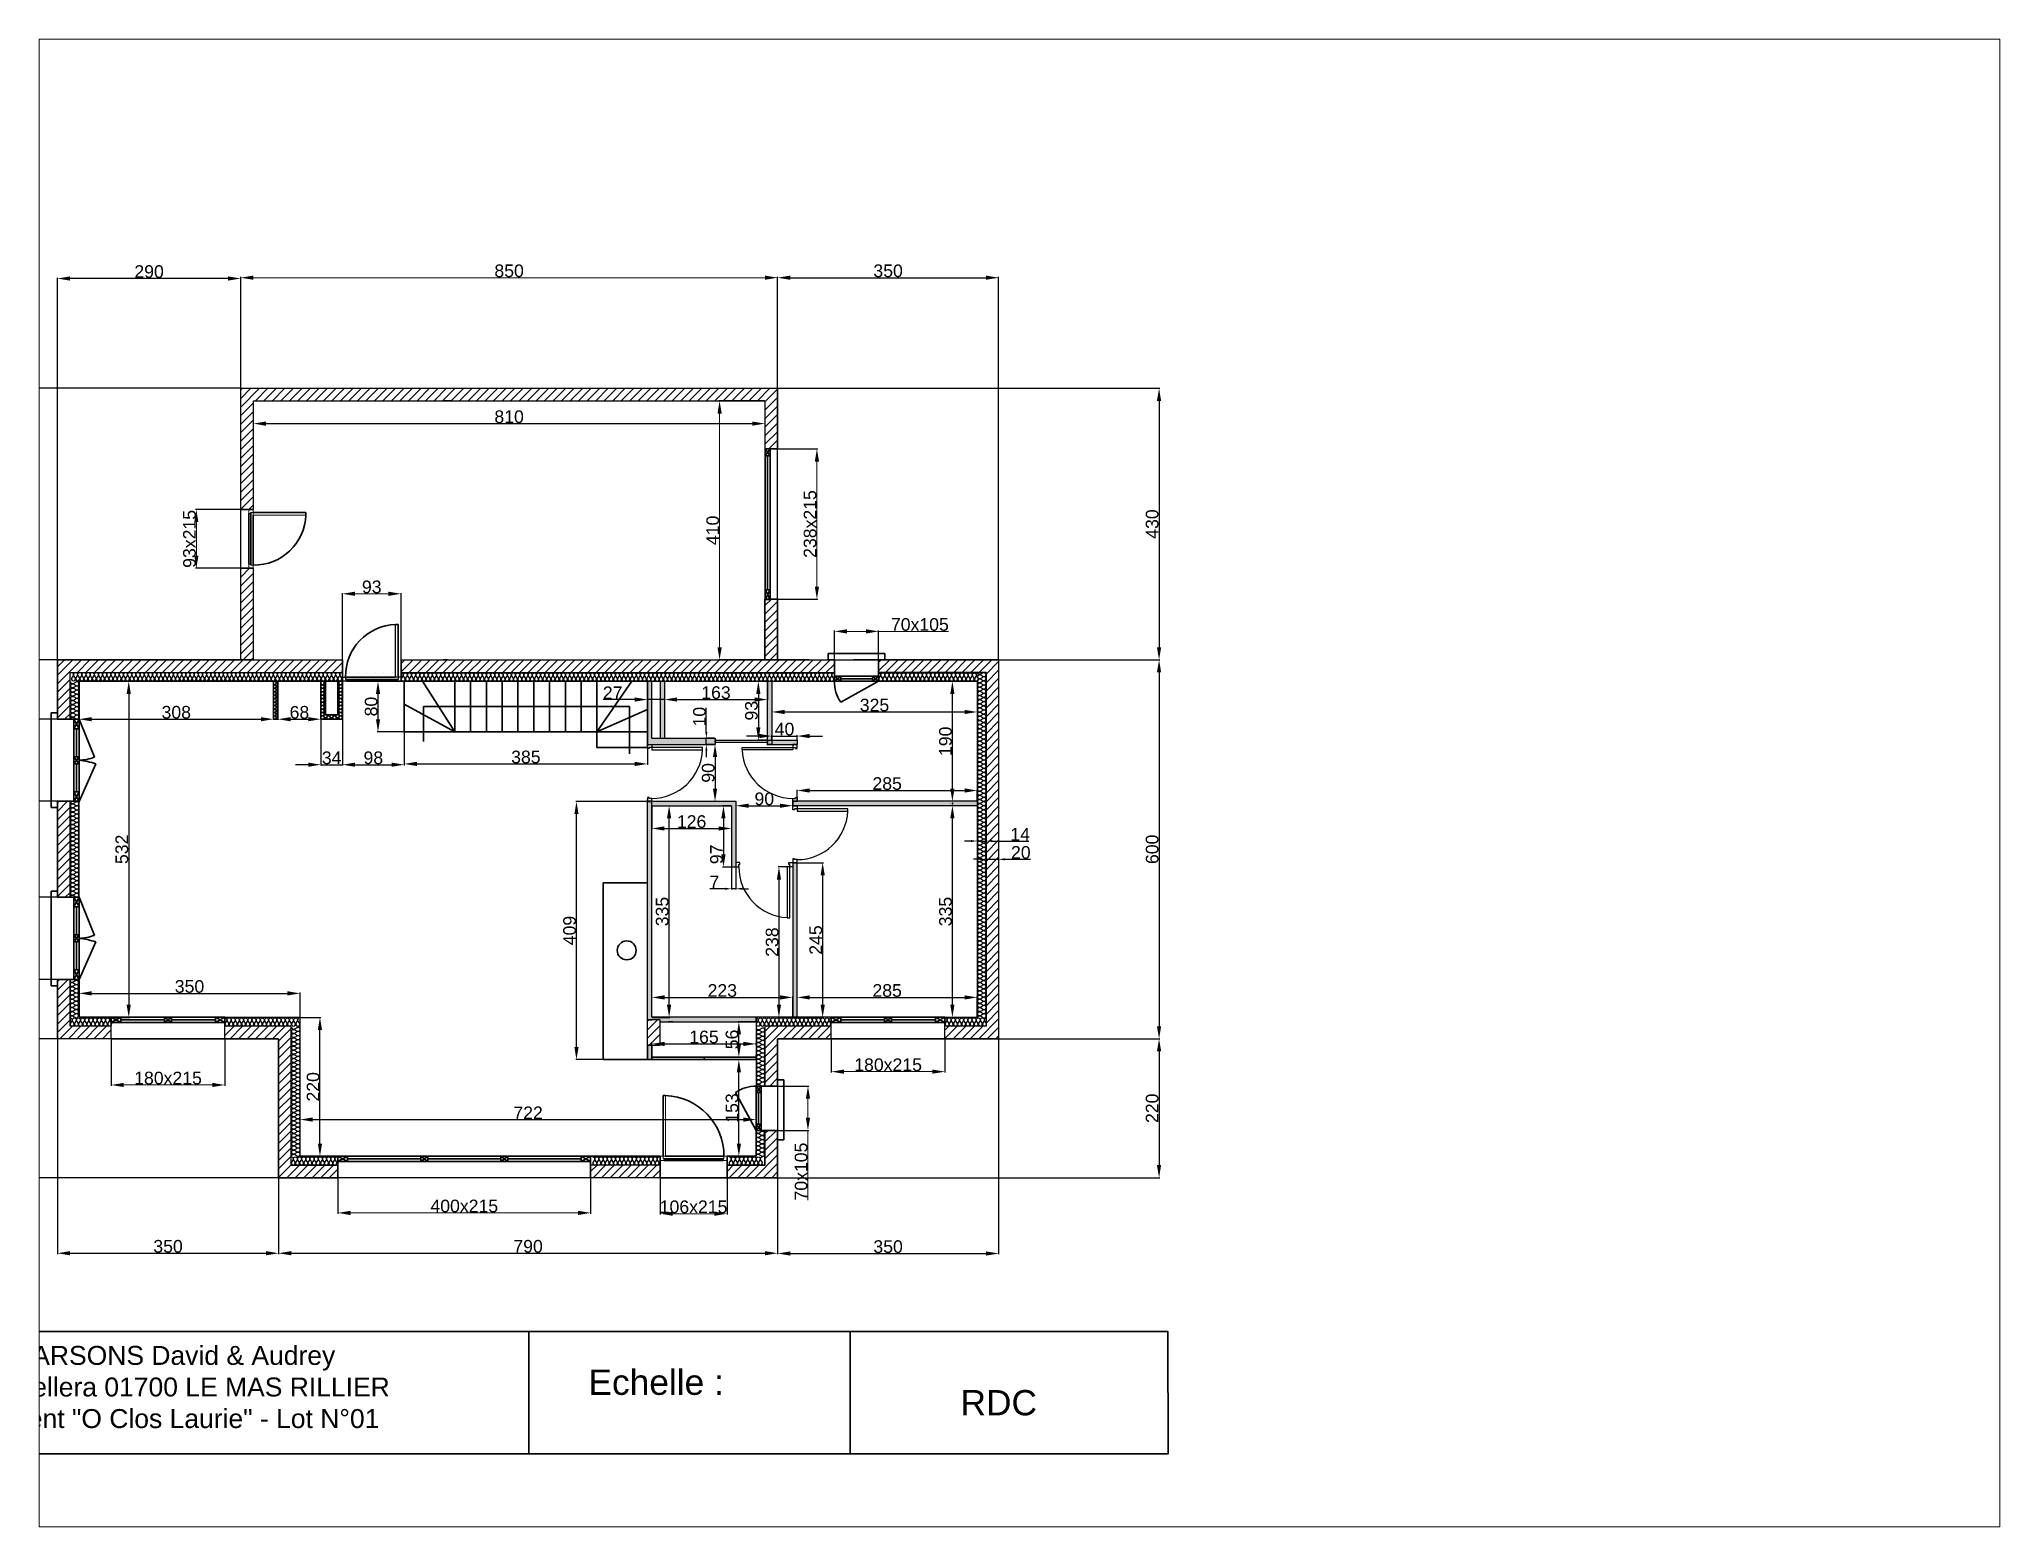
# Paper-space layout 'Présentation2' of a CAD drawing. Header units: millimetres. Extents: x 26 to 231, y 20 to 176.
# The model-space entities are those that its viewports show. They can reach past a viewport. Long polylines and large blocks are cut down to what shows.
import ezdxf

# ---------------------------------------------------------------- set-up
doc = ezdxf.new("R2010")
doc.units = ezdxf.units.MM
for name, color, linetype in [('Cheminée', 20, 'Continuous'), ('Cloisons', 8, 'Continuous'), ('Cotation', 7, 'Continuous'), ('Escalier', 9, 'Continuous'), ('Isolation', 6, 'Continuous'), ('MenuisInt', 4, 'Continuous')]:
    doc.layers.add(name, color=color, linetype=linetype)
doc.layers.add('MenuisExt', color=140, linetype='Continuous', lineweight=18)
doc.styles.get("Standard").update_dxf_attribs({"font": 'arial.ttf'})
doc.dimstyles.new('ISO-25', dxfattribs={"dimtxt": 2.5, "dimasz": 2.5, "dimexe": 1.25, "dimexo": 0.625, "dimtad": 1, "dimtxsty": 'Standard', "dimcen": 2.5, "dimadec": 0, "dimazin": 0, "dimtfac": 1, "dimtmove": 0, "dimatfit": 3, "dimfxl": 1, "dimarcsym": 0})

psp = doc.layouts.new('Présentation2')

msp = doc.modelspace()

# ---------------------------------------------------------------- texts
at = {"lineweight": 30, "attachment_point": 1}
for s, width, heights, insert, char_height in [('Maison PARSONS David & Audrey\\PRue de Pellera 01700 LE MAS RILLIER\\PLotissement "O Clos Laurie" - Lot N°01', 1153.88319, [208.028], (-213.598, -265.918), 30), ('\\pi94.20138;Echelle :', 393.42323, [105.614], (747.492, -303.397), 40), ('\\pi139.48105;RDC', 393.42323, [105.614], (1291.258, -335.782), 40)]:
    msp.add_mtext_dynamic_manual_height_columns(s, width=width, gutter_width=12.5, heights=heights, dxfattribs=dict(at, insert=insert, char_height=char_height))

# ---------------------------------------------------------------- blocks, each defined once
blk = doc.blocks.new('*U10')
at = {"flags": 128}
for points in [[(0, 1, -0.505863), (0.24, 0.68), (0.01, 0.32, 1.322645), (0.49, 0.32), (0.26, 0.68, -0.505863), (0.5, 1)], [(0.5, 1, -0.505863), (0.74, 0.68), (0.51, 0.32, 1.322645), (0.99, 0.32), (0.76, 0.68, -0.505863), (1, 1)], [(1, 1, -0.505863), (1.24, 0.68), (1.01, 0.32, 1.322645), (1.49, 0.32), (1.26, 0.68, -0.505863), (1.5, 1)], [(1.5, 1, -0.505863), (1.74, 0.68), (1.51, 0.32, 1.322645), (1.99, 0.32), (1.76, 0.68, -0.505863), (2, 1)], [(2, 1, -0.505863), (2.24, 0.68), (2.01, 0.32, 1.322645), (2.49, 0.32), (2.26, 0.68, -0.505863), (2.5, 1)], [(2.5, 1, -0.505863), (2.74, 0.68), (2.51, 0.32, 1.322645), (2.99, 0.32), (2.76, 0.68, -0.505863), (3, 1)], [(3, 1, -0.505863), (3.24, 0.68), (3.01, 0.32, 1.322645), (3.49, 0.32), (3.26, 0.68, -0.505863), (3.5, 1)], [(3.5, 1, -0.505863), (3.74, 0.68), (3.51, 0.32, 1.322645), (3.99, 0.32), (3.76, 0.68, -0.505863), (4, 1)], [(4, 1, -0.505863), (4.24, 0.68), (4.01, 0.32, 1.322645), (4.49, 0.32), (4.26, 0.68, -0.505863), (4.5, 1)], [(4.5, 1, -0.505863), (4.74, 0.68), (4.51, 0.32, 1.322645), (4.99, 0.32), (4.76, 0.68, -0.505863), (5, 1)], [(5, 1, -0.505863), (5.24, 0.68), (5.01, 0.32, 1.322645), (5.49, 0.32), (5.26, 0.68, -0.505863), (5.5, 1)], [(5.5, 1, -0.505863), (5.74, 0.68), (5.51, 0.32, 1.322645), (5.99, 0.32), (5.76, 0.68, -0.505863), (6, 1)], [(6, 1, -0.505863), (6.24, 0.68), (6.01, 0.32, 1.322645), (6.49, 0.32), (6.26, 0.68, -0.505863), (6.5, 1)], [(6.5, 1, -0.505863), (6.74, 0.68), (6.51, 0.32, 1.322645), (6.99, 0.32), (6.76, 0.68, -0.505863), (7, 1)], [(7, 1, -0.505863), (7.24, 0.68), (7.01, 0.32, 1.322645), (7.49, 0.32), (7.26, 0.68, -0.505863), (7.5, 1)], [(7.5, 1, -0.505863), (7.74, 0.68), (7.51, 0.32, 1.322645), (7.99, 0.32), (7.76, 0.68, -0.505863), (8, 1)], [(8, 1, -0.505863), (8.24, 0.68), (8.01, 0.32, 1.322645), (8.49, 0.32), (8.26, 0.68, -0.505863), (8.5, 1)], [(8.5, 1, -0.505863), (8.74, 0.68), (8.51, 0.32, 1.322645), (8.99, 0.32), (8.76, 0.68, -0.505863), (9, 1)], [(9, 1, -0.505863), (9.24, 0.68), (9.01, 0.32, 1.322645), (9.49, 0.32), (9.26, 0.68, -0.505863), (9.5, 1)], [(9.5, 1, -0.505863), (9.74, 0.68), (9.51, 0.32, 1.322645), (9.99, 0.32), (9.76, 0.68, -0.505863), (10, 1)], [(10, 1, -0.505863), (10.24, 0.68), (10.01, 0.32, 1.322645), (10.49, 0.32), (10.26, 0.68, -0.505863), (10.5, 1)], [(10.5, 1, -0.505863), (10.74, 0.68), (10.51, 0.32, 1.322645), (10.99, 0.32), (10.76, 0.68, -0.505863), (11, 1)], [(11, 1, -0.505863), (11.24, 0.68), (11.01, 0.32, 1.322645), (11.49, 0.32), (11.26, 0.68, -0.505863), (11.5, 1)], [(11.5, 1, -0.505863), (11.74, 0.68), (11.51, 0.32, 1.322645), (11.99, 0.32), (11.76, 0.68, -0.505863), (12, 1)], [(12, 1, -0.505863), (12.24, 0.68), (12.01, 0.32, 1.322645), (12.49, 0.32), (12.26, 0.68, -0.505863), (12.5, 1)], [(12.5, 1, -0.505863), (12.74, 0.68), (12.51, 0.32, 1.322645), (12.99, 0.32), (12.76, 0.68, -0.505863), (13, 1)], [(13, 1, -0.505863), (13.24, 0.68), (13.01, 0.32, 1.322645), (13.49, 0.32), (13.26, 0.68, -0.505863), (13.5, 1)], [(13.5, 1, -0.505863), (13.74, 0.68), (13.51, 0.32, 1.322645), (13.99, 0.32), (13.76, 0.68, -0.505863), (14, 1)], [(14, 1, -0.505863), (14.24, 0.68), (14.01, 0.32, 1.322645), (14.49, 0.32), (14.26, 0.68, -0.505863), (14.5, 1)], [(14.5, 1, -0.505863), (14.74, 0.68), (14.51, 0.32, 1.322645), (14.99, 0.32), (14.76, 0.68, -0.505863), (15, 1)], [(15, 1, -0.505863), (15.24, 0.68), (15.01, 0.32, 1.322645), (15.49, 0.32), (15.26, 0.68, -0.505863), (15.5, 1)], [(15.5, 1, -0.505863), (15.74, 0.68), (15.51, 0.32, 1.322645), (15.99, 0.32), (15.76, 0.68, -0.505863), (16, 1)], [(16, 1, -0.505863), (16.24, 0.68), (16.01, 0.32, 1.322645), (16.49, 0.32), (16.26, 0.68, -0.505863), (16.5, 1)], [(16.5, 1, -0.505863), (16.74, 0.68), (16.51, 0.32, 1.322645), (16.99, 0.32), (16.76, 0.68, -0.505863), (17, 1)], [(17, 1, -0.505863), (17.24, 0.68), (17.01, 0.32, 1.322645), (17.49, 0.32), (17.26, 0.68, -0.505863), (17.5, 1)], [(17.5, 1, -0.505863), (17.74, 0.68), (17.51, 0.32, 1.322645), (17.99, 0.32), (17.76, 0.68, -0.505863), (18, 1)], [(18, 1, -0.505863), (18.24, 0.68), (18.01, 0.32, 1.322645), (18.49, 0.32), (18.26, 0.68, -0.505863), (18.5, 1)], [(18.5, 1, -0.505863), (18.74, 0.68), (18.51, 0.32, 1.322645), (18.99, 0.32), (18.76, 0.68, -0.505863), (19, 1)], [(19, 1, -0.505863), (19.24, 0.68), (19.01, 0.32, 1.322645), (19.49, 0.32), (19.26, 0.68, -0.505863), (19.5, 1)], [(19.5, 1, -0.505863), (19.74, 0.68), (19.51, 0.32, 1.322645), (19.99, 0.32), (19.76, 0.68, -0.505863), (20, 1)], [(20, 1, -0.505863), (20.24, 0.68), (20.01, 0.32, 1.322645), (20.49, 0.32), (20.26, 0.68, -0.505863), (20.5, 1)], [(20.5, 1, -0.505863), (20.74, 0.68), (20.51, 0.32, 1.322645), (20.99, 0.32), (20.76, 0.68, -0.505863), (21, 1)], [(21, 1, -0.505863), (21.24, 0.68), (21.01, 0.32, 1.322645), (21.49, 0.32), (21.26, 0.68, -0.505863), (21.5, 1)], [(21.5, 1, -0.505863), (21.74, 0.68), (21.51, 0.32, 1.322645), (21.99, 0.32), (21.76, 0.68, -0.505863), (22, 1)], [(22, 1, -0.505863), (22.24, 0.68), (22.01, 0.32, 1.322645), (22.49, 0.32), (22.26, 0.68, -0.505863), (22.5, 1)], [(22.5, 1, -0.505863), (22.74, 0.68), (22.51, 0.32, 1.322645), (22.99, 0.32), (22.76, 0.68, -0.505863), (23, 1)], [(23, 1, -0.505863), (23.24, 0.68), (23.01, 0.32, 1.322645), (23.49, 0.32), (23.26, 0.68, -0.505863), (23.5, 1)], [(23.5, 1, -0.505863), (23.74, 0.68), (23.51, 0.32, 1.322645), (23.99, 0.32), (23.76, 0.68, -0.505863), (24, 1)], [(24, 1, -0.505863), (24.24, 0.68), (24.01, 0.32, 1.322645), (24.49, 0.32), (24.26, 0.68, -0.505863), (24.5, 1)], [(24.5, 1, -0.505863), (24.74, 0.68), (24.51, 0.32, 1.322645), (24.99, 0.32), (24.76, 0.68, -0.505863), (25, 1)], [(25, 1, -0.505863), (25.24, 0.68), (25.01, 0.32, 1.322645), (25.49, 0.32), (25.26, 0.68, -0.505863), (25.5, 1)], [(25.5, 1, -0.505863), (25.74, 0.68), (25.51, 0.32, 1.322645), (25.99, 0.32), (25.76, 0.68, -0.505863), (26, 1)], [(26, 1, -0.505863), (26.24, 0.68), (26.01, 0.32, 1.322645), (26.49, 0.32), (26.26, 0.68, -0.505863), (26.5, 1)], [(26.5, 1, -0.505863), (26.74, 0.68), (26.51, 0.32, 1.322645), (26.99, 0.32), (26.76, 0.68, -0.505863), (27, 1)], [(27, 1, -0.505863), (27.24, 0.68), (27.01, 0.32, 1.322645), (27.49, 0.32), (27.26, 0.68, -0.505863), (27.5, 1)], [(27.5, 1, -0.505863), (27.74, 0.68), (27.51, 0.32, 1.322645), (27.99, 0.32), (27.76, 0.68, -0.505863), (28, 1)], [(28, 1, -0.505863), (28.24, 0.68), (28.01, 0.32, 1.322645), (28.49, 0.32), (28.26, 0.68, -0.505863), (28.5, 1)], [(28.5, 1, -0.505863), (28.74, 0.68), (28.51, 0.32, 1.322645), (28.99, 0.32), (28.76, 0.68, -0.505863), (29, 1)], [(29, 1, -0.505863), (29.24, 0.68), (29.01, 0.32, 1.322645), (29.49, 0.32), (29.26, 0.68, -0.505863), (29.5, 1)], [(29.5, 1, -0.505863), (29.74, 0.68), (29.51, 0.32, 1.322645), (29.99, 0.32), (29.76, 0.68, -0.505863), (30, 1)], [(30, 1, -0.505863), (30.24, 0.68), (30.01, 0.32, 1.322645), (30.49, 0.32), (30.26, 0.68, -0.505863), (30.5, 1)], [(30.5, 1, -0.505863), (30.74, 0.68), (30.51, 0.32, 1.322645), (30.99, 0.32), (30.76, 0.68, -0.505863), (31, 1)], [(31, 1, -0.505863), (31.24, 0.68), (31.01, 0.32, 1.322645), (31.49, 0.32), (31.26, 0.68, -0.505863), (31.5, 1)], [(31.5, 1, -0.505863), (31.74, 0.68), (31.51, 0.32, 1.322645), (31.99, 0.32), (31.76, 0.68, -0.505863), (32, 1)], [(32, 1, -0.505863), (32.24, 0.68), (32.01, 0.32, 1.322645), (32.49, 0.32), (32.26, 0.68, -0.505863), (32.5, 1)]]:
    blk.add_lwpolyline(points, format="xyb", dxfattribs=at)
blk = doc.blocks.new('*U11')
at = {"flags": 128}
for points in [[(0, 1, -0.505863), (0.24, 0.68), (0.01, 0.32, 1.322645), (0.49, 0.32), (0.26, 0.68, -0.505863), (0.5, 1)], [(0.5, 1, -0.505863), (0.74, 0.68), (0.51, 0.32, 1.322645), (0.99, 0.32), (0.76, 0.68, -0.505863), (1, 1)], [(1, 1, -0.505863), (1.24, 0.68), (1.01, 0.32, 1.322645), (1.49, 0.32), (1.26, 0.68, -0.505863), (1.5, 1)], [(1.5, 1, -0.505863), (1.74, 0.68), (1.51, 0.32, 1.322645), (1.99, 0.32), (1.76, 0.68, -0.505863), (2, 1)], [(2, 1, -0.505863), (2.24, 0.68), (2.01, 0.32, 1.322645), (2.49, 0.32), (2.26, 0.68, -0.505863), (2.5, 1)], [(2.5, 1, -0.505863), (2.74, 0.68), (2.51, 0.32, 1.322645), (2.99, 0.32), (2.76, 0.68, -0.505863), (3, 1)], [(3, 1, -0.505863), (3.24, 0.68), (3.01, 0.32, 1.322645), (3.49, 0.32), (3.26, 0.68, -0.505863), (3.5, 1)], [(3.5, 1, -0.505863), (3.74, 0.68), (3.51, 0.32, 1.322645), (3.99, 0.32), (3.76, 0.68, -0.505863), (4, 1)], [(4, 1, -0.505863), (4.24, 0.68), (4.01, 0.32, 1.322645), (4.49, 0.32), (4.26, 0.68, -0.505863), (4.5, 1)], [(4.5, 1, -0.505863), (4.74, 0.68), (4.51, 0.32, 1.322645), (4.99, 0.32), (4.76, 0.68, -0.505863), (5, 1)], [(5, 1, -0.505863), (5.24, 0.68), (5.01, 0.32, 1.322645), (5.49, 0.32), (5.26, 0.68, -0.505863), (5.5, 1)]]:
    blk.add_lwpolyline(points, format="xyb", dxfattribs=at)
blk = doc.blocks.new('*U12')
at = {"flags": 128}
for points in [[(0, 1, -0.505863), (0.24, 0.68), (0.01, 0.32, 1.322645), (0.49, 0.32), (0.26, 0.68, -0.505863), (0.5, 1)], [(0.5, 1, -0.505863), (0.74, 0.68), (0.51, 0.32, 1.322645), (0.99, 0.32), (0.76, 0.68, -0.505863), (1, 1)], [(1, 1, -0.505863), (1.24, 0.68), (1.01, 0.32, 1.322645), (1.49, 0.32), (1.26, 0.68, -0.505863), (1.5, 1)], [(1.5, 1, -0.505863), (1.74, 0.68), (1.51, 0.32, 1.322645), (1.99, 0.32), (1.76, 0.68, -0.505863), (2, 1)], [(2, 1, -0.505863), (2.24, 0.68), (2.01, 0.32, 1.322645), (2.49, 0.32), (2.26, 0.68, -0.505863), (2.5, 1)], [(2.5, 1, -0.505863), (2.74, 0.68), (2.51, 0.32, 1.322645), (2.99, 0.32), (2.76, 0.68, -0.505863), (3, 1)], [(3, 1, -0.505863), (3.24, 0.68), (3.01, 0.32, 1.322645), (3.49, 0.32), (3.26, 0.68, -0.505863), (3.5, 1)], [(3.5, 1, -0.505863), (3.74, 0.68), (3.51, 0.32, 1.322645), (3.99, 0.32), (3.76, 0.68, -0.505863), (4, 1)], [(4, 1, -0.505863), (4.24, 0.68), (4.01, 0.32, 1.322645), (4.49, 0.32), (4.26, 0.68, -0.505863), (4.5, 1)], [(4.5, 1, -0.505863), (4.74, 0.68), (4.51, 0.32, 1.322645), (4.99, 0.32), (4.76, 0.68, -0.505863), (5, 1)], [(5, 1, -0.505863), (5.24, 0.68), (5.01, 0.32, 1.322645), (5.49, 0.32), (5.26, 0.68, -0.505863), (5.5, 1)], [(5.5, 1, -0.505863), (5.74, 0.68), (5.51, 0.32, 1.322645), (5.99, 0.32), (5.76, 0.68, -0.505863), (6, 1)], [(6, 1, -0.505863), (6.24, 0.68), (6.01, 0.32, 1.322645), (6.49, 0.32), (6.26, 0.68, -0.505863), (6.5, 1)], [(6.5, 1, -0.505863), (6.74, 0.68), (6.51, 0.32, 1.322645), (6.99, 0.32), (6.76, 0.68, -0.505863), (7, 1)], [(7, 1, -0.505863), (7.24, 0.68), (7.01, 0.32, 1.322645), (7.49, 0.32), (7.26, 0.68, -0.505863), (7.5, 1)], [(7.5, 1, -0.505863), (7.74, 0.68), (7.51, 0.32, 1.322645), (7.99, 0.32), (7.76, 0.68, -0.505863), (8, 1)]]:
    blk.add_lwpolyline(points, format="xyb", dxfattribs=at)
blk = doc.blocks.new('*U13')
at = {"flags": 128}
for points in [[(0, 1, -0.505863), (0.24, 0.68), (0.01, 0.32, 1.322645), (0.49, 0.32), (0.26, 0.68, -0.505863), (0.5, 1)], [(0.5, 1, -0.505863), (0.74, 0.68), (0.51, 0.32, 1.322645), (0.99, 0.32), (0.76, 0.68, -0.505863), (1, 1)], [(1, 1, -0.505863), (1.24, 0.68), (1.01, 0.32, 1.322645), (1.49, 0.32), (1.26, 0.68, -0.505863), (1.5, 1)], [(1.5, 1, -0.505863), (1.74, 0.68), (1.51, 0.32, 1.322645), (1.99, 0.32), (1.76, 0.68, -0.505863), (2, 1)], [(2, 1, -0.505863), (2.24, 0.68), (2.01, 0.32, 1.322645), (2.49, 0.32), (2.26, 0.68, -0.505863), (2.5, 1)], [(2.5, 1, -0.505863), (2.74, 0.68), (2.51, 0.32, 1.322645), (2.99, 0.32), (2.76, 0.68, -0.505863), (3, 1)], [(3, 1, -0.505863), (3.24, 0.68), (3.01, 0.32, 1.322645), (3.49, 0.32), (3.26, 0.68, -0.505863), (3.5, 1)], [(3.5, 1, -0.505863), (3.74, 0.68), (3.51, 0.32, 1.322645), (3.99, 0.32), (3.76, 0.68, -0.505863), (4, 1)]]:
    blk.add_lwpolyline(points, format="xyb", dxfattribs=at)
blk = doc.blocks.new('*U14')
at = {"flags": 128}
for points in [[(0, 1, -0.505863), (0.24, 0.68), (0.01, 0.32, 1.322645), (0.49, 0.32), (0.26, 0.68, -0.505863), (0.5, 1)], [(0.5, 1, -0.505863), (0.74, 0.68), (0.51, 0.32, 1.322645), (0.99, 0.32), (0.76, 0.68, -0.505863), (1, 1)], [(1, 1, -0.505863), (1.24, 0.68), (1.01, 0.32, 1.322645), (1.49, 0.32), (1.26, 0.68, -0.505863), (1.5, 1)], [(1.5, 1, -0.505863), (1.74, 0.68), (1.51, 0.32, 1.322645), (1.99, 0.32), (1.76, 0.68, -0.505863), (2, 1)], [(2, 1, -0.505863), (2.24, 0.68), (2.01, 0.32, 1.322645), (2.49, 0.32), (2.26, 0.68, -0.505863), (2.5, 1)], [(2.5, 1, -0.505863), (2.74, 0.68), (2.51, 0.32, 1.322645), (2.99, 0.32), (2.76, 0.68, -0.505863), (3, 1)], [(3, 1, -0.505863), (3.24, 0.68), (3.01, 0.32, 1.322645), (3.49, 0.32), (3.26, 0.68, -0.505863), (3.5, 1)], [(3.5, 1, -0.505863), (3.74, 0.68), (3.51, 0.32, 1.322645), (3.99, 0.32), (3.76, 0.68, -0.505863), (4, 1)], [(4, 1, -0.505863), (4.24, 0.68), (4.01, 0.32, 1.322645), (4.49, 0.32), (4.26, 0.68, -0.505863), (4.5, 1)], [(4.5, 1, -0.505863), (4.74, 0.68), (4.51, 0.32, 1.322645), (4.99, 0.32), (4.76, 0.68, -0.505863), (5, 1)], [(5, 1, -0.505863), (5.24, 0.68), (5.01, 0.32, 1.322645), (5.49, 0.32), (5.26, 0.68, -0.505863), (5.5, 1)], [(5.5, 1, -0.505863), (5.74, 0.68), (5.51, 0.32, 1.322645), (5.99, 0.32), (5.76, 0.68, -0.505863), (6, 1)], [(6, 1, -0.505863), (6.24, 0.68), (6.01, 0.32, 1.322645), (6.49, 0.32), (6.26, 0.68, -0.505863), (6.5, 1)], [(6.5, 1, -0.505863), (6.74, 0.68), (6.51, 0.32, 1.322645), (6.99, 0.32), (6.76, 0.68, -0.505863), (7, 1)], [(7, 1, -0.505863), (7.24, 0.68), (7.01, 0.32, 1.322645), (7.49, 0.32), (7.26, 0.68, -0.505863), (7.5, 1)], [(7.5, 1, -0.505863), (7.74, 0.68), (7.51, 0.32, 1.322645), (7.99, 0.32), (7.76, 0.68, -0.505863), (8, 1)], [(8, 1, -0.505863), (8.24, 0.68), (8.01, 0.32, 1.322645), (8.49, 0.32), (8.26, 0.68, -0.505863), (8.5, 1)], [(8.5, 1, -0.505863), (8.74, 0.68), (8.51, 0.32, 1.322645), (8.99, 0.32), (8.76, 0.68, -0.505863), (9, 1)]]:
    blk.add_lwpolyline(points, format="xyb", dxfattribs=at)
blk = doc.blocks.new('*U15')
at = {"flags": 128}
for points in [[(0, 1, -0.505863), (0.24, 0.68), (0.01, 0.32, 1.322645), (0.49, 0.32), (0.26, 0.68, -0.505863), (0.5, 1)], [(0.5, 1, -0.505863), (0.74, 0.68), (0.51, 0.32, 1.322645), (0.99, 0.32), (0.76, 0.68, -0.505863), (1, 1)], [(1, 1, -0.505863), (1.24, 0.68), (1.01, 0.32, 1.322645), (1.49, 0.32), (1.26, 0.68, -0.505863), (1.5, 1)], [(1.5, 1, -0.505863), (1.74, 0.68), (1.51, 0.32, 1.322645), (1.99, 0.32), (1.76, 0.68, -0.505863), (2, 1)], [(2, 1, -0.505863), (2.24, 0.68), (2.01, 0.32, 1.322645), (2.49, 0.32), (2.26, 0.68, -0.505863), (2.5, 1)], [(2.5, 1, -0.505863), (2.74, 0.68), (2.51, 0.32, 1.322645), (2.99, 0.32), (2.76, 0.68, -0.505863), (3, 1)], [(3, 1, -0.505863), (3.24, 0.68), (3.01, 0.32, 1.322645), (3.49, 0.32), (3.26, 0.68, -0.505863), (3.5, 1)], [(3.5, 1, -0.505863), (3.74, 0.68), (3.51, 0.32, 1.322645), (3.99, 0.32), (3.76, 0.68, -0.505863), (4, 1)], [(4, 1, -0.505863), (4.24, 0.68), (4.01, 0.32, 1.322645), (4.49, 0.32), (4.26, 0.68, -0.505863), (4.5, 1)], [(4.5, 1, -0.505863), (4.74, 0.68), (4.51, 0.32, 1.322645), (4.99, 0.32), (4.76, 0.68, -0.505863), (5, 1)]]:
    blk.add_lwpolyline(points, format="xyb", dxfattribs=at)
blk = doc.blocks.new('*U18')
at = {"flags": 128}
for points in [[(0, 1, -0.505863), (0.24, 0.68), (0.01, 0.32, 1.322645), (0.49, 0.32), (0.26, 0.68, -0.505863), (0.5, 1)], [(0.5, 1, -0.505863), (0.74, 0.68), (0.51, 0.32, 1.322645), (0.99, 0.32), (0.76, 0.68, -0.505863), (1, 1)], [(1, 1, -0.505863), (1.24, 0.68), (1.01, 0.32, 1.322645), (1.49, 0.32), (1.26, 0.68, -0.505863), (1.5, 1)], [(1.5, 1, -0.505863), (1.74, 0.68), (1.51, 0.32, 1.322645), (1.99, 0.32), (1.76, 0.68, -0.505863), (2, 1)], [(2, 1, -0.505863), (2.24, 0.68), (2.01, 0.32, 1.322645), (2.49, 0.32), (2.26, 0.68, -0.505863), (2.5, 1)], [(2.5, 1, -0.505863), (2.74, 0.68), (2.51, 0.32, 1.322645), (2.99, 0.32), (2.76, 0.68, -0.505863), (3, 1)], [(3, 1, -0.505863), (3.24, 0.68), (3.01, 0.32, 1.322645), (3.49, 0.32), (3.26, 0.68, -0.505863), (3.5, 1)], [(3.5, 1, -0.505863), (3.74, 0.68), (3.51, 0.32, 1.322645), (3.99, 0.32), (3.76, 0.68, -0.505863), (4, 1)], [(4, 1, -0.505863), (4.24, 0.68), (4.01, 0.32, 1.322645), (4.49, 0.32), (4.26, 0.68, -0.505863), (4.5, 1)]]:
    blk.add_lwpolyline(points, format="xyb", dxfattribs=at)
blk = doc.blocks.new('*U17')
at = {"flags": 128}
for points in [[(0, 1, -0.505863), (0.24, 0.68), (0.01, 0.32, 1.322645), (0.49, 0.32), (0.26, 0.68, -0.505863), (0.5, 1)], [(0.5, 1, -0.505863), (0.74, 0.68), (0.51, 0.32, 1.322645), (0.99, 0.32), (0.76, 0.68, -0.505863), (1, 1)], [(1, 1, -0.505863), (1.24, 0.68), (1.01, 0.32, 1.322645), (1.49, 0.32), (1.26, 0.68, -0.505863), (1.5, 1)], [(1.5, 1, -0.505863), (1.74, 0.68), (1.51, 0.32, 1.322645), (1.99, 0.32), (1.76, 0.68, -0.505863), (2, 1)], [(2, 1, -0.505863), (2.24, 0.68), (2.01, 0.32, 1.322645), (2.49, 0.32), (2.26, 0.68, -0.505863), (2.5, 1)], [(2.5, 1, -0.505863), (2.74, 0.68), (2.51, 0.32, 1.322645), (2.99, 0.32), (2.76, 0.68, -0.505863), (3, 1)], [(3, 1, -0.505863), (3.24, 0.68), (3.01, 0.32, 1.322645), (3.49, 0.32), (3.26, 0.68, -0.505863), (3.5, 1)], [(3.5, 1, -0.505863), (3.74, 0.68), (3.51, 0.32, 1.322645), (3.99, 0.32), (3.76, 0.68, -0.505863), (4, 1)], [(4, 1, -0.505863), (4.24, 0.68), (4.01, 0.32, 1.322645), (4.49, 0.32), (4.26, 0.68, -0.505863), (4.5, 1)], [(4.5, 1, -0.505863), (4.74, 0.68), (4.51, 0.32, 1.322645), (4.99, 0.32), (4.76, 0.68, -0.505863), (5, 1)], [(5, 1, -0.505863), (5.24, 0.68), (5.01, 0.32, 1.322645), (5.49, 0.32), (5.26, 0.68, -0.505863), (5.5, 1)], [(5.5, 1, -0.505863), (5.74, 0.68), (5.51, 0.32, 1.322645), (5.99, 0.32), (5.76, 0.68, -0.505863), (6, 1)], [(6, 1, -0.505863), (6.24, 0.68), (6.01, 0.32, 1.322645), (6.49, 0.32), (6.26, 0.68, -0.505863), (6.5, 1)], [(6.5, 1, -0.505863), (6.74, 0.68), (6.51, 0.32, 1.322645), (6.99, 0.32), (6.76, 0.68, -0.505863), (7, 1)], [(7, 1, -0.505863), (7.24, 0.68), (7.01, 0.32, 1.322645), (7.49, 0.32), (7.26, 0.68, -0.505863), (7.5, 1)], [(7.5, 1, -0.505863), (7.74, 0.68), (7.51, 0.32, 1.322645), (7.99, 0.32), (7.76, 0.68, -0.505863), (8, 1)], [(8, 1, -0.505863), (8.24, 0.68), (8.01, 0.32, 1.322645), (8.49, 0.32), (8.26, 0.68, -0.505863), (8.5, 1)], [(8.5, 1, -0.505863), (8.74, 0.68), (8.51, 0.32, 1.322645), (8.99, 0.32), (8.76, 0.68, -0.505863), (9, 1)], [(9, 1, -0.505863), (9.24, 0.68), (9.01, 0.32, 1.322645), (9.49, 0.32), (9.26, 0.68, -0.505863), (9.5, 1)], [(9.5, 1, -0.505863), (9.74, 0.68), (9.51, 0.32, 1.322645), (9.99, 0.32), (9.76, 0.68, -0.505863), (10, 1)], [(10, 1, -0.505863), (10.24, 0.68), (10.01, 0.32, 1.322645), (10.49, 0.32), (10.26, 0.68, -0.505863), (10.5, 1)], [(10.5, 1, -0.505863), (10.74, 0.68), (10.51, 0.32, 1.322645), (10.99, 0.32), (10.76, 0.68, -0.505863), (11, 1)], [(11, 1, -0.505863), (11.24, 0.68), (11.01, 0.32, 1.322645), (11.49, 0.32), (11.26, 0.68, -0.505863), (11.5, 1)]]:
    blk.add_lwpolyline(points, format="xyb", dxfattribs=at)
blk = doc.blocks.new('*U19')
at = {"flags": 128}
for points in [[(0, 1, -0.505863), (0.24, 0.68), (0.01, 0.32, 1.322645), (0.49, 0.32), (0.26, 0.68, -0.505863), (0.5, 1)], [(0.5, 1, -0.505863), (0.74, 0.68), (0.51, 0.32, 1.322645), (0.99, 0.32), (0.76, 0.68, -0.505863), (1, 1)], [(1, 1, -0.505863), (1.24, 0.68), (1.01, 0.32, 1.322645), (1.49, 0.32), (1.26, 0.68, -0.505863), (1.5, 1)], [(1.5, 1, -0.505863), (1.74, 0.68), (1.51, 0.32, 1.322645), (1.99, 0.32), (1.76, 0.68, -0.505863), (2, 1)], [(2, 1, -0.505863), (2.24, 0.68), (2.01, 0.32, 1.322645), (2.49, 0.32), (2.26, 0.68, -0.505863), (2.5, 1)], [(2.5, 1, -0.505863), (2.74, 0.68), (2.51, 0.32, 1.322645), (2.99, 0.32), (2.76, 0.68, -0.505863), (3, 1)], [(3, 1, -0.505863), (3.24, 0.68), (3.01, 0.32, 1.322645), (3.49, 0.32), (3.26, 0.68, -0.505863), (3.5, 1)], [(3.5, 1, -0.505863), (3.74, 0.68), (3.51, 0.32, 1.322645), (3.99, 0.32), (3.76, 0.68, -0.505863), (4, 1)], [(4, 1, -0.505863), (4.24, 0.68), (4.01, 0.32, 1.322645), (4.49, 0.32), (4.26, 0.68, -0.505863), (4.5, 1)], [(4.5, 1, -0.505863), (4.74, 0.68), (4.51, 0.32, 1.322645), (4.99, 0.32), (4.76, 0.68, -0.505863), (5, 1)], [(5, 1, -0.505863), (5.24, 0.68), (5.01, 0.32, 1.322645), (5.49, 0.32), (5.26, 0.68, -0.505863), (5.5, 1)], [(5.5, 1, -0.505863), (5.74, 0.68), (5.51, 0.32, 1.322645), (5.99, 0.32), (5.76, 0.68, -0.505863), (6, 1)], [(6, 1, -0.505863), (6.24, 0.68), (6.01, 0.32, 1.322645), (6.49, 0.32), (6.26, 0.68, -0.505863), (6.5, 1)], [(6.5, 1, -0.505863), (6.74, 0.68), (6.51, 0.32, 1.322645), (6.99, 0.32), (6.76, 0.68, -0.505863), (7, 1)], [(7, 1, -0.505863), (7.24, 0.68), (7.01, 0.32, 1.322645), (7.49, 0.32), (7.26, 0.68, -0.505863), (7.5, 1)], [(7.5, 1, -0.505863), (7.74, 0.68), (7.51, 0.32, 1.322645), (7.99, 0.32), (7.76, 0.68, -0.505863), (8, 1)], [(8, 1, -0.505863), (8.24, 0.68), (8.01, 0.32, 1.322645), (8.49, 0.32), (8.26, 0.68, -0.505863), (8.5, 1)], [(8.5, 1, -0.505863), (8.74, 0.68), (8.51, 0.32, 1.322645), (8.99, 0.32), (8.76, 0.68, -0.505863), (9, 1)], [(9, 1, -0.505863), (9.24, 0.68), (9.01, 0.32, 1.322645), (9.49, 0.32), (9.26, 0.68, -0.505863), (9.5, 1)], [(9.5, 1, -0.505863), (9.74, 0.68), (9.51, 0.32, 1.322645), (9.99, 0.32), (9.76, 0.68, -0.505863), (10, 1)], [(10, 1, -0.505863), (10.24, 0.68), (10.01, 0.32, 1.322645), (10.49, 0.32), (10.26, 0.68, -0.505863), (10.5, 1)], [(10.5, 1, -0.505863), (10.74, 0.68), (10.51, 0.32, 1.322645), (10.99, 0.32), (10.76, 0.68, -0.505863), (11, 1)], [(11, 1, -0.505863), (11.24, 0.68), (11.01, 0.32, 1.322645), (11.49, 0.32), (11.26, 0.68, -0.505863), (11.5, 1)], [(11.5, 1, -0.505863), (11.74, 0.68), (11.51, 0.32, 1.322645), (11.99, 0.32), (11.76, 0.68, -0.505863), (12, 1)], [(12, 1, -0.505863), (12.24, 0.68), (12.01, 0.32, 1.322645), (12.49, 0.32), (12.26, 0.68, -0.505863), (12.5, 1)], [(12.5, 1, -0.505863), (12.74, 0.68), (12.51, 0.32, 1.322645), (12.99, 0.32), (12.76, 0.68, -0.505863), (13, 1)], [(13, 1, -0.505863), (13.24, 0.68), (13.01, 0.32, 1.322645), (13.49, 0.32), (13.26, 0.68, -0.505863), (13.5, 1)], [(13.5, 1, -0.505863), (13.74, 0.68), (13.51, 0.32, 1.322645), (13.99, 0.32), (13.76, 0.68, -0.505863), (14, 1)], [(14, 1, -0.505863), (14.24, 0.68), (14.01, 0.32, 1.322645), (14.49, 0.32), (14.26, 0.68, -0.505863), (14.5, 1)], [(14.5, 1, -0.505863), (14.74, 0.68), (14.51, 0.32, 1.322645), (14.99, 0.32), (14.76, 0.68, -0.505863), (15, 1)], [(15, 1, -0.505863), (15.24, 0.68), (15.01, 0.32, 1.322645), (15.49, 0.32), (15.26, 0.68, -0.505863), (15.5, 1)]]:
    blk.add_lwpolyline(points, format="xyb", dxfattribs=at)
blk = doc.blocks.new('*U20')
at = {"flags": 128}
for points in [[(0, 1, -0.505863), (0.24, 0.68), (0.01, 0.32, 1.322645), (0.49, 0.32), (0.26, 0.68, -0.505863), (0.5, 1)], [(0.5, 1, -0.505863), (0.74, 0.68), (0.51, 0.32, 1.322645), (0.99, 0.32), (0.76, 0.68, -0.505863), (1, 1)], [(1, 1, -0.505863), (1.24, 0.68), (1.01, 0.32, 1.322645), (1.49, 0.32), (1.26, 0.68, -0.505863), (1.5, 1)], [(1.5, 1, -0.505863), (1.74, 0.68), (1.51, 0.32, 1.322645), (1.99, 0.32), (1.76, 0.68, -0.505863), (2, 1)], [(2, 1, -0.505863), (2.24, 0.68), (2.01, 0.32, 1.322645), (2.49, 0.32), (2.26, 0.68, -0.505863), (2.5, 1)], [(2.5, 1, -0.505863), (2.74, 0.68), (2.51, 0.32, 1.322645), (2.99, 0.32), (2.76, 0.68, -0.505863), (3, 1)]]:
    blk.add_lwpolyline(points, format="xyb", dxfattribs=at)
blk = doc.blocks.new('*U21')
at = {"flags": 128}
for points in [[(0, 1, -0.505863), (0.24, 0.68), (0.01, 0.32, 1.322645), (0.49, 0.32), (0.26, 0.68, -0.505863), (0.5, 1)], [(0.5, 1, -0.505863), (0.74, 0.68), (0.51, 0.32, 1.322645), (0.99, 0.32), (0.76, 0.68, -0.505863), (1, 1)], [(1, 1, -0.505863), (1.24, 0.68), (1.01, 0.32, 1.322645), (1.49, 0.32), (1.26, 0.68, -0.505863), (1.5, 1)], [(1.5, 1, -0.505863), (1.74, 0.68), (1.51, 0.32, 1.322645), (1.99, 0.32), (1.76, 0.68, -0.505863), (2, 1)], [(2, 1, -0.505863), (2.24, 0.68), (2.01, 0.32, 1.322645), (2.49, 0.32), (2.26, 0.68, -0.505863), (2.5, 1)], [(2.5, 1, -0.505863), (2.74, 0.68), (2.51, 0.32, 1.322645), (2.99, 0.32), (2.76, 0.68, -0.505863), (3, 1)], [(3, 1, -0.505863), (3.24, 0.68), (3.01, 0.32, 1.322645), (3.49, 0.32), (3.26, 0.68, -0.505863), (3.5, 1)], [(3.5, 1, -0.505863), (3.74, 0.68), (3.51, 0.32, 1.322645), (3.99, 0.32), (3.76, 0.68, -0.505863), (4, 1)], [(4, 1, -0.505863), (4.24, 0.68), (4.01, 0.32, 1.322645), (4.49, 0.32), (4.26, 0.68, -0.505863), (4.5, 1)], [(4.5, 1, -0.505863), (4.74, 0.68), (4.51, 0.32, 1.322645), (4.99, 0.32), (4.76, 0.68, -0.505863), (5, 1)], [(5, 1, -0.505863), (5.24, 0.68), (5.01, 0.32, 1.322645), (5.49, 0.32), (5.26, 0.68, -0.505863), (5.5, 1)], [(5.5, 1, -0.505863), (5.74, 0.68), (5.51, 0.32, 1.322645), (5.99, 0.32), (5.76, 0.68, -0.505863), (6, 1)], [(6, 1, -0.505863), (6.24, 0.68), (6.01, 0.32, 1.322645), (6.49, 0.32), (6.26, 0.68, -0.505863), (6.5, 1)], [(6.5, 1, -0.505863), (6.74, 0.68), (6.51, 0.32, 1.322645), (6.99, 0.32), (6.76, 0.68, -0.505863), (7, 1)]]:
    blk.add_lwpolyline(points, format="xyb", dxfattribs=at)
blk = doc.blocks.new('*U22')
at = {"flags": 128}
for points in [[(0, 1, -0.505863), (0.24, 0.68), (0.01, 0.32, 1.322645), (0.49, 0.32), (0.26, 0.68, -0.505863), (0.5, 1)], [(0.5, 1, -0.505863), (0.74, 0.68), (0.51, 0.32, 1.322645), (0.99, 0.32), (0.76, 0.68, -0.505863), (1, 1)], [(1, 1, -0.505863), (1.24, 0.68), (1.01, 0.32, 1.322645), (1.49, 0.32), (1.26, 0.68, -0.505863), (1.5, 1)], [(1.5, 1, -0.505863), (1.74, 0.68), (1.51, 0.32, 1.322645), (1.99, 0.32), (1.76, 0.68, -0.505863), (2, 1)], [(2, 1, -0.505863), (2.24, 0.68), (2.01, 0.32, 1.322645), (2.49, 0.32), (2.26, 0.68, -0.505863), (2.5, 1)], [(2.5, 1, -0.505863), (2.74, 0.68), (2.51, 0.32, 1.322645), (2.99, 0.32), (2.76, 0.68, -0.505863), (3, 1)], [(3, 1, -0.505863), (3.24, 0.68), (3.01, 0.32, 1.322645), (3.49, 0.32), (3.26, 0.68, -0.505863), (3.5, 1)], [(3.5, 1, -0.505863), (3.74, 0.68), (3.51, 0.32, 1.322645), (3.99, 0.32), (3.76, 0.68, -0.505863), (4, 1)], [(4, 1, -0.505863), (4.24, 0.68), (4.01, 0.32, 1.322645), (4.49, 0.32), (4.26, 0.68, -0.505863), (4.5, 1)], [(4.5, 1, -0.505863), (4.74, 0.68), (4.51, 0.32, 1.322645), (4.99, 0.32), (4.76, 0.68, -0.505863), (5, 1)], [(5, 1, -0.505863), (5.24, 0.68), (5.01, 0.32, 1.322645), (5.49, 0.32), (5.26, 0.68, -0.505863), (5.5, 1)], [(5.5, 1, -0.505863), (5.74, 0.68), (5.51, 0.32, 1.322645), (5.99, 0.32), (5.76, 0.68, -0.505863), (6, 1)], [(6, 1, -0.505863), (6.24, 0.68), (6.01, 0.32, 1.322645), (6.49, 0.32), (6.26, 0.68, -0.505863), (6.5, 1)], [(6.5, 1, -0.505863), (6.74, 0.68), (6.51, 0.32, 1.322645), (6.99, 0.32), (6.76, 0.68, -0.505863), (7, 1)], [(7, 1, -0.505863), (7.24, 0.68), (7.01, 0.32, 1.322645), (7.49, 0.32), (7.26, 0.68, -0.505863), (7.5, 1)], [(7.5, 1, -0.505863), (7.74, 0.68), (7.51, 0.32, 1.322645), (7.99, 0.32), (7.76, 0.68, -0.505863), (8, 1)], [(8, 1, -0.505863), (8.24, 0.68), (8.01, 0.32, 1.322645), (8.49, 0.32), (8.26, 0.68, -0.505863), (8.5, 1)], [(8.5, 1, -0.505863), (8.74, 0.68), (8.51, 0.32, 1.322645), (8.99, 0.32), (8.76, 0.68, -0.505863), (9, 1)], [(9, 1, -0.505863), (9.24, 0.68), (9.01, 0.32, 1.322645), (9.49, 0.32), (9.26, 0.68, -0.505863), (9.5, 1)], [(9.5, 1, -0.505863), (9.74, 0.68), (9.51, 0.32, 1.322645), (9.99, 0.32), (9.76, 0.68, -0.505863), (10, 1)], [(10, 1, -0.505863), (10.24, 0.68), (10.01, 0.32, 1.322645), (10.49, 0.32), (10.26, 0.68, -0.505863), (10.5, 1)], [(10.5, 1, -0.505863), (10.74, 0.68), (10.51, 0.32, 1.322645), (10.99, 0.32), (10.76, 0.68, -0.505863), (11, 1)], [(11, 1, -0.505863), (11.24, 0.68), (11.01, 0.32, 1.322645), (11.49, 0.32), (11.26, 0.68, -0.505863), (11.5, 1)], [(11.5, 1, -0.505863), (11.74, 0.68), (11.51, 0.32, 1.322645), (11.99, 0.32), (11.76, 0.68, -0.505863), (12, 1)], [(12, 1, -0.505863), (12.24, 0.68), (12.01, 0.32, 1.322645), (12.49, 0.32), (12.26, 0.68, -0.505863), (12.5, 1)], [(12.5, 1, -0.505863), (12.74, 0.68), (12.51, 0.32, 1.322645), (12.99, 0.32), (12.76, 0.68, -0.505863), (13, 1)], [(13, 1, -0.505863), (13.24, 0.68), (13.01, 0.32, 1.322645), (13.49, 0.32), (13.26, 0.68, -0.505863), (13.5, 1)], [(13.5, 1, -0.505863), (13.74, 0.68), (13.51, 0.32, 1.322645), (13.99, 0.32), (13.76, 0.68, -0.505863), (14, 1)], [(14, 1, -0.505863), (14.24, 0.68), (14.01, 0.32, 1.322645), (14.49, 0.32), (14.26, 0.68, -0.505863), (14.5, 1)], [(14.5, 1, -0.505863), (14.74, 0.68), (14.51, 0.32, 1.322645), (14.99, 0.32), (14.76, 0.68, -0.505863), (15, 1)], [(15, 1, -0.505863), (15.24, 0.68), (15.01, 0.32, 1.322645), (15.49, 0.32), (15.26, 0.68, -0.505863), (15.5, 1)], [(15.5, 1, -0.505863), (15.74, 0.68), (15.51, 0.32, 1.322645), (15.99, 0.32), (15.76, 0.68, -0.505863), (16, 1)], [(16, 1, -0.505863), (16.24, 0.68), (16.01, 0.32, 1.322645), (16.49, 0.32), (16.26, 0.68, -0.505863), (16.5, 1)], [(16.5, 1, -0.505863), (16.74, 0.68), (16.51, 0.32, 1.322645), (16.99, 0.32), (16.76, 0.68, -0.505863), (17, 1)], [(17, 1, -0.505863), (17.24, 0.68), (17.01, 0.32, 1.322645), (17.49, 0.32), (17.26, 0.68, -0.505863), (17.5, 1)], [(17.5, 1, -0.505863), (17.74, 0.68), (17.51, 0.32, 1.322645), (17.99, 0.32), (17.76, 0.68, -0.505863), (18, 1)], [(18, 1, -0.505863), (18.24, 0.68), (18.01, 0.32, 1.322645), (18.49, 0.32), (18.26, 0.68, -0.505863), (18.5, 1)], [(18.5, 1, -0.505863), (18.74, 0.68), (18.51, 0.32, 1.322645), (18.99, 0.32), (18.76, 0.68, -0.505863), (19, 1)], [(19, 1, -0.505863), (19.24, 0.68), (19.01, 0.32, 1.322645), (19.49, 0.32), (19.26, 0.68, -0.505863), (19.5, 1)], [(19.5, 1, -0.505863), (19.74, 0.68), (19.51, 0.32, 1.322645), (19.99, 0.32), (19.76, 0.68, -0.505863), (20, 1)], [(20, 1, -0.505863), (20.24, 0.68), (20.01, 0.32, 1.322645), (20.49, 0.32), (20.26, 0.68, -0.505863), (20.5, 1)], [(20.5, 1, -0.505863), (20.74, 0.68), (20.51, 0.32, 1.322645), (20.99, 0.32), (20.76, 0.68, -0.505863), (21, 1)], [(21, 1, -0.505863), (21.24, 0.68), (21.01, 0.32, 1.322645), (21.49, 0.32), (21.26, 0.68, -0.505863), (21.5, 1)], [(21.5, 1, -0.505863), (21.74, 0.68), (21.51, 0.32, 1.322645), (21.99, 0.32), (21.76, 0.68, -0.505863), (22, 1)], [(22, 1, -0.505863), (22.24, 0.68), (22.01, 0.32, 1.322645), (22.49, 0.32), (22.26, 0.68, -0.505863), (22.5, 1)], [(22.5, 1, -0.505863), (22.74, 0.68), (22.51, 0.32, 1.322645), (22.99, 0.32), (22.76, 0.68, -0.505863), (23, 1)], [(23, 1, -0.505863), (23.24, 0.68), (23.01, 0.32, 1.322645), (23.49, 0.32), (23.26, 0.68, -0.505863), (23.5, 1)], [(23.5, 1, -0.505863), (23.74, 0.68), (23.51, 0.32, 1.322645), (23.99, 0.32), (23.76, 0.68, -0.505863), (24, 1)], [(24, 1, -0.505863), (24.24, 0.68), (24.01, 0.32, 1.322645), (24.49, 0.32), (24.26, 0.68, -0.505863), (24.5, 1)], [(24.5, 1, -0.505863), (24.74, 0.68), (24.51, 0.32, 1.322645), (24.99, 0.32), (24.76, 0.68, -0.505863), (25, 1)], [(25, 1, -0.505863), (25.24, 0.68), (25.01, 0.32, 1.322645), (25.49, 0.32), (25.26, 0.68, -0.505863), (25.5, 1)], [(25.5, 1, -0.505863), (25.74, 0.68), (25.51, 0.32, 1.322645), (25.99, 0.32), (25.76, 0.68, -0.505863), (26, 1)], [(26, 1, -0.505863), (26.24, 0.68), (26.01, 0.32, 1.322645), (26.49, 0.32), (26.26, 0.68, -0.505863), (26.5, 1)], [(26.5, 1, -0.505863), (26.74, 0.68), (26.51, 0.32, 1.322645), (26.99, 0.32), (26.76, 0.68, -0.505863), (27, 1)], [(27, 1, -0.505863), (27.24, 0.68), (27.01, 0.32, 1.322645), (27.49, 0.32), (27.26, 0.68, -0.505863), (27.5, 1)], [(27.5, 1, -0.505863), (27.74, 0.68), (27.51, 0.32, 1.322645), (27.99, 0.32), (27.76, 0.68, -0.505863), (28, 1)], [(28, 1, -0.505863), (28.24, 0.68), (28.01, 0.32, 1.322645), (28.49, 0.32), (28.26, 0.68, -0.505863), (28.5, 1)], [(28.5, 1, -0.505863), (28.74, 0.68), (28.51, 0.32, 1.322645), (28.99, 0.32), (28.76, 0.68, -0.505863), (29, 1)], [(29, 1, -0.505863), (29.24, 0.68), (29.01, 0.32, 1.322645), (29.49, 0.32), (29.26, 0.68, -0.505863), (29.5, 1)], [(29.5, 1, -0.505863), (29.74, 0.68), (29.51, 0.32, 1.322645), (29.99, 0.32), (29.76, 0.68, -0.505863), (30, 1)], [(30, 1, -0.505863), (30.24, 0.68), (30.01, 0.32, 1.322645), (30.49, 0.32), (30.26, 0.68, -0.505863), (30.5, 1)], [(30.5, 1, -0.505863), (30.74, 0.68), (30.51, 0.32, 1.322645), (30.99, 0.32), (30.76, 0.68, -0.505863), (31, 1)], [(31, 1, -0.505863), (31.24, 0.68), (31.01, 0.32, 1.322645), (31.49, 0.32), (31.26, 0.68, -0.505863), (31.5, 1)], [(31.5, 1, -0.505863), (31.74, 0.68), (31.51, 0.32, 1.322645), (31.99, 0.32), (31.76, 0.68, -0.505863), (32, 1)], [(32, 1, -0.505863), (32.24, 0.68), (32.01, 0.32, 1.322645), (32.49, 0.32), (32.26, 0.68, -0.505863), (32.5, 1)], [(32.5, 1, -0.505863), (32.74, 0.68), (32.51, 0.32, 1.322645), (32.99, 0.32), (32.76, 0.68, -0.505863), (33, 1)], [(33, 1, -0.505863), (33.24, 0.68), (33.01, 0.32, 1.322645), (33.49, 0.32), (33.26, 0.68, -0.505863), (33.5, 1)], [(33.5, 1, -0.505863), (33.74, 0.68), (33.51, 0.32, 1.322645), (33.99, 0.32), (33.76, 0.68, -0.505863), (34, 1)], [(34, 1, -0.505863), (34.24, 0.68), (34.01, 0.32, 1.322645), (34.49, 0.32), (34.26, 0.68, -0.505863), (34.5, 1)], [(34.5, 1, -0.505863), (34.74, 0.68), (34.51, 0.32, 1.322645), (34.99, 0.32), (34.76, 0.68, -0.505863), (35, 1)], [(35, 1, -0.505863), (35.24, 0.68), (35.01, 0.32, 1.322645), (35.49, 0.32), (35.26, 0.68, -0.505863), (35.5, 1)], [(35.5, 1, -0.505863), (35.74, 0.68), (35.51, 0.32, 1.322645), (35.99, 0.32), (35.76, 0.68, -0.505863), (36, 1)], [(36, 1, -0.505863), (36.24, 0.68), (36.01, 0.32, 1.322645), (36.49, 0.32), (36.26, 0.68, -0.505863), (36.5, 1)], [(36.5, 1, -0.505863), (36.74, 0.68), (36.51, 0.32, 1.322645), (36.99, 0.32), (36.76, 0.68, -0.505863), (37, 1)], [(37, 1, -0.505863), (37.24, 0.68), (37.01, 0.32, 1.322645), (37.49, 0.32), (37.26, 0.68, -0.505863), (37.5, 1)], [(37.5, 1, -0.505863), (37.74, 0.68), (37.51, 0.32, 1.322645), (37.99, 0.32), (37.76, 0.68, -0.505863), (38, 1)], [(38, 1, -0.505863), (38.24, 0.68), (38.01, 0.32, 1.322645), (38.49, 0.32), (38.26, 0.68, -0.505863), (38.5, 1)], [(38.5, 1, -0.505863), (38.74, 0.68), (38.51, 0.32, 1.322645), (38.99, 0.32), (38.76, 0.68, -0.505863), (39, 1)], [(39, 1, -0.505863), (39.24, 0.68), (39.01, 0.32, 1.322645), (39.49, 0.32), (39.26, 0.68, -0.505863), (39.5, 1)], [(39.5, 1, -0.505863), (39.74, 0.68), (39.51, 0.32, 1.322645), (39.99, 0.32), (39.76, 0.68, -0.505863), (40, 1)], [(40, 1, -0.505863), (40.24, 0.68), (40.01, 0.32, 1.322645), (40.49, 0.32), (40.26, 0.68, -0.505863), (40.5, 1)], [(40.5, 1, -0.505863), (40.74, 0.68), (40.51, 0.32, 1.322645), (40.99, 0.32), (40.76, 0.68, -0.505863), (41, 1)], [(41, 1, -0.505863), (41.24, 0.68), (41.01, 0.32, 1.322645), (41.49, 0.32), (41.26, 0.68, -0.505863), (41.5, 1)]]:
    blk.add_lwpolyline(points, format="xyb", dxfattribs=at)
blk = doc.blocks.new('*U25')
at = {"flags": 128}
for points in [[(0, 1, -0.505863), (0.24, 0.68), (0.01, 0.32, 1.322645), (0.49, 0.32), (0.26, 0.68, -0.505863), (0.5, 1)], [(0.5, 1, -0.505863), (0.74, 0.68), (0.51, 0.32, 1.322645), (0.99, 0.32), (0.76, 0.68, -0.505863), (1, 1)], [(1, 1, -0.505863), (1.24, 0.68), (1.01, 0.32, 1.322645), (1.49, 0.32), (1.26, 0.68, -0.505863), (1.5, 1)], [(1.5, 1, -0.505863), (1.74, 0.68), (1.51, 0.32, 1.322645), (1.99, 0.32), (1.76, 0.68, -0.505863), (2, 1)], [(2, 1, -0.505863), (2.24, 0.68), (2.01, 0.32, 1.322645), (2.49, 0.32), (2.26, 0.68, -0.505863), (2.5, 1)], [(2.5, 1, -0.505863), (2.74, 0.68), (2.51, 0.32, 1.322645), (2.99, 0.32), (2.76, 0.68, -0.505863), (3, 1)], [(3, 1, -0.505863), (3.24, 0.68), (3.01, 0.32, 1.322645), (3.49, 0.32), (3.26, 0.68, -0.505863), (3.5, 1)], [(3.5, 1, -0.505863), (3.74, 0.68), (3.51, 0.32, 1.322645), (3.99, 0.32), (3.76, 0.68, -0.505863), (4, 1)], [(4, 1, -0.505863), (4.24, 0.68), (4.01, 0.32, 1.322645), (4.49, 0.32), (4.26, 0.68, -0.505863), (4.5, 1)], [(4.5, 1, -0.505863), (4.74, 0.68), (4.51, 0.32, 1.322645), (4.99, 0.32), (4.76, 0.68, -0.505863), (5, 1)], [(5, 1, -0.505863), (5.24, 0.68), (5.01, 0.32, 1.322645), (5.49, 0.32), (5.26, 0.68, -0.505863), (5.5, 1)], [(5.5, 1, -0.505863), (5.74, 0.68), (5.51, 0.32, 1.322645), (5.99, 0.32), (5.76, 0.68, -0.505863), (6, 1)], [(6, 1, -0.505863), (6.24, 0.68), (6.01, 0.32, 1.322645), (6.49, 0.32), (6.26, 0.68, -0.505863), (6.5, 1)], [(6.5, 1, -0.505863), (6.74, 0.68), (6.51, 0.32, 1.322645), (6.99, 0.32), (6.76, 0.68, -0.505863), (7, 1)], [(7, 1, -0.505863), (7.24, 0.68), (7.01, 0.32, 1.322645), (7.49, 0.32), (7.26, 0.68, -0.505863), (7.5, 1)], [(7.5, 1, -0.505863), (7.74, 0.68), (7.51, 0.32, 1.322645), (7.99, 0.32), (7.76, 0.68, -0.505863), (8, 1)], [(8, 1, -0.505863), (8.24, 0.68), (8.01, 0.32, 1.322645), (8.49, 0.32), (8.26, 0.68, -0.505863), (8.5, 1)], [(8.5, 1, -0.505863), (8.74, 0.68), (8.51, 0.32, 1.322645), (8.99, 0.32), (8.76, 0.68, -0.505863), (9, 1)], [(9, 1, -0.505863), (9.24, 0.68), (9.01, 0.32, 1.322645), (9.49, 0.32), (9.26, 0.68, -0.505863), (9.5, 1)], [(9.5, 1, -0.505863), (9.74, 0.68), (9.51, 0.32, 1.322645), (9.99, 0.32), (9.76, 0.68, -0.505863), (10, 1)], [(10, 1, -0.505863), (10.24, 0.68), (10.01, 0.32, 1.322645), (10.49, 0.32), (10.26, 0.68, -0.505863), (10.5, 1)], [(10.5, 1, -0.505863), (10.74, 0.68), (10.51, 0.32, 1.322645), (10.99, 0.32), (10.76, 0.68, -0.505863), (11, 1)], [(11, 1, -0.505863), (11.24, 0.68), (11.01, 0.32, 1.322645), (11.49, 0.32), (11.26, 0.68, -0.505863), (11.5, 1)], [(11.5, 1, -0.505863), (11.74, 0.68), (11.51, 0.32, 1.322645), (11.99, 0.32), (11.76, 0.68, -0.505863), (12, 1)]]:
    blk.add_lwpolyline(points, format="xyb", dxfattribs=at)
blk = doc.blocks.new('*U28')
at = {"flags": 128}
for points in [[(0, 1, -0.505863), (0.24, 0.68), (0.01, 0.32, 1.322645), (0.49, 0.32), (0.26, 0.68, -0.505863), (0.5, 1)], [(0.5, 1, -0.505863), (0.74, 0.68), (0.51, 0.32, 1.322645), (0.99, 0.32), (0.76, 0.68, -0.505863), (1, 1)], [(1, 1, -0.505863), (1.24, 0.68), (1.01, 0.32, 1.322645), (1.49, 0.32), (1.26, 0.68, -0.505863), (1.5, 1)], [(1.5, 1, -0.505863), (1.74, 0.68), (1.51, 0.32, 1.322645), (1.99, 0.32), (1.76, 0.68, -0.505863), (2, 1)], [(2, 1, -0.505863), (2.24, 0.68), (2.01, 0.32, 1.322645), (2.49, 0.32), (2.26, 0.68, -0.505863), (2.5, 1)], [(2.5, 1, -0.505863), (2.74, 0.68), (2.51, 0.32, 1.322645), (2.99, 0.32), (2.76, 0.68, -0.505863), (3, 1)], [(3, 1, -0.505863), (3.24, 0.68), (3.01, 0.32, 1.322645), (3.49, 0.32), (3.26, 0.68, -0.505863), (3.5, 1)], [(3.5, 1, -0.505863), (3.74, 0.68), (3.51, 0.32, 1.322645), (3.99, 0.32), (3.76, 0.68, -0.505863), (4, 1)], [(4, 1, -0.505863), (4.24, 0.68), (4.01, 0.32, 1.322645), (4.49, 0.32), (4.26, 0.68, -0.505863), (4.5, 1)], [(4.5, 1, -0.505863), (4.74, 0.68), (4.51, 0.32, 1.322645), (4.99, 0.32), (4.76, 0.68, -0.505863), (5, 1)], [(5, 1, -0.505863), (5.24, 0.68), (5.01, 0.32, 1.322645), (5.49, 0.32), (5.26, 0.68, -0.505863), (5.5, 1)], [(5.5, 1, -0.505863), (5.74, 0.68), (5.51, 0.32, 1.322645), (5.99, 0.32), (5.76, 0.68, -0.505863), (6, 1)], [(6, 1, -0.505863), (6.24, 0.68), (6.01, 0.32, 1.322645), (6.49, 0.32), (6.26, 0.68, -0.505863), (6.5, 1)], [(6.5, 1, -0.505863), (6.74, 0.68), (6.51, 0.32, 1.322645), (6.99, 0.32), (6.76, 0.68, -0.505863), (7, 1)], [(7, 1, -0.505863), (7.24, 0.68), (7.01, 0.32, 1.322645), (7.49, 0.32), (7.26, 0.68, -0.505863), (7.5, 1)], [(7.5, 1, -0.505863), (7.74, 0.68), (7.51, 0.32, 1.322645), (7.99, 0.32), (7.76, 0.68, -0.505863), (8, 1)], [(8, 1, -0.505863), (8.24, 0.68), (8.01, 0.32, 1.322645), (8.49, 0.32), (8.26, 0.68, -0.505863), (8.5, 1)], [(8.5, 1, -0.505863), (8.74, 0.68), (8.51, 0.32, 1.322645), (8.99, 0.32), (8.76, 0.68, -0.505863), (9, 1)], [(9, 1, -0.505863), (9.24, 0.68), (9.01, 0.32, 1.322645), (9.49, 0.32), (9.26, 0.68, -0.505863), (9.5, 1)], [(9.5, 1, -0.505863), (9.74, 0.68), (9.51, 0.32, 1.322645), (9.99, 0.32), (9.76, 0.68, -0.505863), (10, 1)], [(10, 1, -0.505863), (10.24, 0.68), (10.01, 0.32, 1.322645), (10.49, 0.32), (10.26, 0.68, -0.505863), (10.5, 1)], [(10.5, 1, -0.505863), (10.74, 0.68), (10.51, 0.32, 1.322645), (10.99, 0.32), (10.76, 0.68, -0.505863), (11, 1)], [(11, 1, -0.505863), (11.24, 0.68), (11.01, 0.32, 1.322645), (11.49, 0.32), (11.26, 0.68, -0.505863), (11.5, 1)], [(11.5, 1, -0.505863), (11.74, 0.68), (11.51, 0.32, 1.322645), (11.99, 0.32), (11.76, 0.68, -0.505863), (12, 1)], [(12, 1, -0.505863), (12.24, 0.68), (12.01, 0.32, 1.322645), (12.49, 0.32), (12.26, 0.68, -0.505863), (12.5, 1)], [(12.5, 1, -0.505863), (12.74, 0.68), (12.51, 0.32, 1.322645), (12.99, 0.32), (12.76, 0.68, -0.505863), (13, 1)], [(13, 1, -0.505863), (13.24, 0.68), (13.01, 0.32, 1.322645), (13.49, 0.32), (13.26, 0.68, -0.505863), (13.5, 1)], [(13.5, 1, -0.505863), (13.74, 0.68), (13.51, 0.32, 1.322645), (13.99, 0.32), (13.76, 0.68, -0.505863), (14, 1)], [(14, 1, -0.505863), (14.24, 0.68), (14.01, 0.32, 1.322645), (14.49, 0.32), (14.26, 0.68, -0.505863), (14.5, 1)], [(14.5, 1, -0.505863), (14.74, 0.68), (14.51, 0.32, 1.322645), (14.99, 0.32), (14.76, 0.68, -0.505863), (15, 1)], [(15, 1, -0.505863), (15.24, 0.68), (15.01, 0.32, 1.322645), (15.49, 0.32), (15.26, 0.68, -0.505863), (15.5, 1)], [(15.5, 1, -0.505863), (15.74, 0.68), (15.51, 0.32, 1.322645), (15.99, 0.32), (15.76, 0.68, -0.505863), (16, 1)], [(16, 1, -0.505863), (16.24, 0.68), (16.01, 0.32, 1.322645), (16.49, 0.32), (16.26, 0.68, -0.505863), (16.5, 1)], [(16.5, 1, -0.505863), (16.74, 0.68), (16.51, 0.32, 1.322645), (16.99, 0.32), (16.76, 0.68, -0.505863), (17, 1)], [(17, 1, -0.505863), (17.24, 0.68), (17.01, 0.32, 1.322645), (17.49, 0.32), (17.26, 0.68, -0.505863), (17.5, 1)], [(17.5, 1, -0.505863), (17.74, 0.68), (17.51, 0.32, 1.322645), (17.99, 0.32), (17.76, 0.68, -0.505863), (18, 1)], [(18, 1, -0.505863), (18.24, 0.68), (18.01, 0.32, 1.322645), (18.49, 0.32), (18.26, 0.68, -0.505863), (18.5, 1)], [(18.5, 1, -0.505863), (18.74, 0.68), (18.51, 0.32, 1.322645), (18.99, 0.32), (18.76, 0.68, -0.505863), (19, 1)], [(19, 1, -0.505863), (19.24, 0.68), (19.01, 0.32, 1.322645), (19.49, 0.32), (19.26, 0.68, -0.505863), (19.5, 1)], [(19.5, 1, -0.505863), (19.74, 0.68), (19.51, 0.32, 1.322645), (19.99, 0.32), (19.76, 0.68, -0.505863), (20, 1)], [(20, 1, -0.505863), (20.24, 0.68), (20.01, 0.32, 1.322645), (20.49, 0.32), (20.26, 0.68, -0.505863), (20.5, 1)], [(20.5, 1, -0.505863), (20.74, 0.68), (20.51, 0.32, 1.322645), (20.99, 0.32), (20.76, 0.68, -0.505863), (21, 1)], [(21, 1, -0.505863), (21.24, 0.68), (21.01, 0.32, 1.322645), (21.49, 0.32), (21.26, 0.68, -0.505863), (21.5, 1)], [(21.5, 1, -0.505863), (21.74, 0.68), (21.51, 0.32, 1.322645), (21.99, 0.32), (21.76, 0.68, -0.505863), (22, 1)], [(22, 1, -0.505863), (22.24, 0.68), (22.01, 0.32, 1.322645), (22.49, 0.32), (22.26, 0.68, -0.505863), (22.5, 1)], [(22.5, 1, -0.505863), (22.74, 0.68), (22.51, 0.32, 1.322645), (22.99, 0.32), (22.76, 0.68, -0.505863), (23, 1)], [(23, 1, -0.505863), (23.24, 0.68), (23.01, 0.32, 1.322645), (23.49, 0.32), (23.26, 0.68, -0.505863), (23.5, 1)], [(23.5, 1, -0.505863), (23.74, 0.68), (23.51, 0.32, 1.322645), (23.99, 0.32), (23.76, 0.68, -0.505863), (24, 1)], [(24, 1, -0.505863), (24.24, 0.68), (24.01, 0.32, 1.322645), (24.49, 0.32), (24.26, 0.68, -0.505863), (24.5, 1)], [(24.5, 1, -0.505863), (24.74, 0.68), (24.51, 0.32, 1.322645), (24.99, 0.32), (24.76, 0.68, -0.505863), (25, 1)], [(25, 1, -0.505863), (25.24, 0.68), (25.01, 0.32, 1.322645), (25.49, 0.32), (25.26, 0.68, -0.505863), (25.5, 1)], [(25.5, 1, -0.505863), (25.74, 0.68), (25.51, 0.32, 1.322645), (25.99, 0.32), (25.76, 0.68, -0.505863), (26, 1)], [(26, 1, -0.505863), (26.24, 0.68), (26.01, 0.32, 1.322645), (26.49, 0.32), (26.26, 0.68, -0.505863), (26.5, 1)], [(26.5, 1, -0.505863), (26.74, 0.68), (26.51, 0.32, 1.322645), (26.99, 0.32), (26.76, 0.68, -0.505863), (27, 1)], [(27, 1, -0.505863), (27.24, 0.68), (27.01, 0.32, 1.322645), (27.49, 0.32), (27.26, 0.68, -0.505863), (27.5, 1)], [(27.5, 1, -0.505863), (27.74, 0.68), (27.51, 0.32, 1.322645), (27.99, 0.32), (27.76, 0.68, -0.505863), (28, 1)], [(28, 1, -0.505863), (28.24, 0.68), (28.01, 0.32, 1.322645), (28.49, 0.32), (28.26, 0.68, -0.505863), (28.5, 1)], [(28.5, 1, -0.505863), (28.74, 0.68), (28.51, 0.32, 1.322645), (28.99, 0.32), (28.76, 0.68, -0.505863), (29, 1)], [(29, 1, -0.505863), (29.24, 0.68), (29.01, 0.32, 1.322645), (29.49, 0.32), (29.26, 0.68, -0.505863), (29.5, 1)], [(29.5, 1, -0.505863), (29.74, 0.68), (29.51, 0.32, 1.322645), (29.99, 0.32), (29.76, 0.68, -0.505863), (30, 1)], [(30, 1, -0.505863), (30.24, 0.68), (30.01, 0.32, 1.322645), (30.49, 0.32), (30.26, 0.68, -0.505863), (30.5, 1)], [(30.5, 1, -0.505863), (30.74, 0.68), (30.51, 0.32, 1.322645), (30.99, 0.32), (30.76, 0.68, -0.505863), (31, 1)], [(31, 1, -0.505863), (31.24, 0.68), (31.01, 0.32, 1.322645), (31.49, 0.32), (31.26, 0.68, -0.505863), (31.5, 1)], [(31.5, 1, -0.505863), (31.74, 0.68), (31.51, 0.32, 1.322645), (31.99, 0.32), (31.76, 0.68, -0.505863), (32, 1)], [(32, 1, -0.505863), (32.24, 0.68), (32.01, 0.32, 1.322645), (32.49, 0.32), (32.26, 0.68, -0.505863), (32.5, 1)], [(32.5, 1, -0.505863), (32.74, 0.68), (32.51, 0.32, 1.322645), (32.99, 0.32), (32.76, 0.68, -0.505863), (33, 1)], [(33, 1, -0.505863), (33.24, 0.68), (33.01, 0.32, 1.322645), (33.49, 0.32), (33.26, 0.68, -0.505863), (33.5, 1)], [(33.5, 1, -0.505863), (33.74, 0.68), (33.51, 0.32, 1.322645), (33.99, 0.32), (33.76, 0.68, -0.505863), (34, 1)], [(34, 1, -0.505863), (34.24, 0.68), (34.01, 0.32, 1.322645), (34.49, 0.32), (34.26, 0.68, -0.505863), (34.5, 1)], [(34.5, 1, -0.505863), (34.74, 0.68), (34.51, 0.32, 1.322645), (34.99, 0.32), (34.76, 0.68, -0.505863), (35, 1)], [(35, 1, -0.505863), (35.24, 0.68), (35.01, 0.32, 1.322645), (35.49, 0.32), (35.26, 0.68, -0.505863), (35.5, 1)], [(35.5, 1, -0.505863), (35.74, 0.68), (35.51, 0.32, 1.322645), (35.99, 0.32), (35.76, 0.68, -0.505863), (36, 1)], [(36, 1, -0.505863), (36.24, 0.68), (36.01, 0.32, 1.322645), (36.49, 0.32), (36.26, 0.68, -0.505863), (36.5, 1)], [(36.5, 1, -0.505863), (36.74, 0.68), (36.51, 0.32, 1.322645), (36.99, 0.32), (36.76, 0.68, -0.505863), (37, 1)], [(37, 1, -0.505863), (37.24, 0.68), (37.01, 0.32, 1.322645), (37.49, 0.32), (37.26, 0.68, -0.505863), (37.5, 1)], [(37.5, 1, -0.505863), (37.74, 0.68), (37.51, 0.32, 1.322645), (37.99, 0.32), (37.76, 0.68, -0.505863), (38, 1)], [(38, 1, -0.505863), (38.24, 0.68), (38.01, 0.32, 1.322645), (38.49, 0.32), (38.26, 0.68, -0.505863), (38.5, 1)], [(38.5, 1, -0.505863), (38.74, 0.68), (38.51, 0.32, 1.322645), (38.99, 0.32), (38.76, 0.68, -0.505863), (39, 1)], [(39, 1, -0.505863), (39.24, 0.68), (39.01, 0.32, 1.322645), (39.49, 0.32), (39.26, 0.68, -0.505863), (39.5, 1)], [(39.5, 1, -0.505863), (39.74, 0.68), (39.51, 0.32, 1.322645), (39.99, 0.32), (39.76, 0.68, -0.505863), (40, 1)], [(40, 1, -0.505863), (40.24, 0.68), (40.01, 0.32, 1.322645), (40.49, 0.32), (40.26, 0.68, -0.505863), (40.5, 1)], [(40.5, 1, -0.505863), (40.74, 0.68), (40.51, 0.32, 1.322645), (40.99, 0.32), (40.76, 0.68, -0.505863), (41, 1)], [(41, 1, -0.505863), (41.24, 0.68), (41.01, 0.32, 1.322645), (41.49, 0.32), (41.26, 0.68, -0.505863), (41.5, 1)], [(41.5, 1, -0.505863), (41.74, 0.68), (41.51, 0.32, 1.322645), (41.99, 0.32), (41.76, 0.68, -0.505863), (42, 1)], [(42, 1, -0.505863), (42.24, 0.68), (42.01, 0.32, 1.322645), (42.49, 0.32), (42.26, 0.68, -0.505863), (42.5, 1)], [(42.5, 1, -0.505863), (42.74, 0.68), (42.51, 0.32, 1.322645), (42.99, 0.32), (42.76, 0.68, -0.505863), (43, 1)], [(43, 1, -0.505863), (43.24, 0.68), (43.01, 0.32, 1.322645), (43.49, 0.32), (43.26, 0.68, -0.505863), (43.5, 1)], [(43.5, 1, -0.505863), (43.74, 0.68), (43.51, 0.32, 1.322645), (43.99, 0.32), (43.76, 0.68, -0.505863), (44, 1)], [(44, 1, -0.505863), (44.24, 0.68), (44.01, 0.32, 1.322645), (44.49, 0.32), (44.26, 0.68, -0.505863), (44.5, 1)], [(44.5, 1, -0.505863), (44.74, 0.68), (44.51, 0.32, 1.322645), (44.99, 0.32), (44.76, 0.68, -0.505863), (45, 1)], [(45, 1, -0.505863), (45.24, 0.68), (45.01, 0.32, 1.322645), (45.49, 0.32), (45.26, 0.68, -0.505863), (45.5, 1)], [(45.5, 1, -0.505863), (45.74, 0.68), (45.51, 0.32, 1.322645), (45.99, 0.32), (45.76, 0.68, -0.505863), (46, 1)], [(46, 1, -0.505863), (46.24, 0.68), (46.01, 0.32, 1.322645), (46.49, 0.32), (46.26, 0.68, -0.505863), (46.5, 1)], [(46.5, 1, -0.505863), (46.74, 0.68), (46.51, 0.32, 1.322645), (46.99, 0.32), (46.76, 0.68, -0.505863), (47, 1)], [(47, 1, -0.505863), (47.24, 0.68), (47.01, 0.32, 1.322645), (47.49, 0.32), (47.26, 0.68, -0.505863), (47.5, 1)], [(47.5, 1, -0.505863), (47.74, 0.68), (47.51, 0.32, 1.322645), (47.99, 0.32), (47.76, 0.68, -0.505863), (48, 1)], [(48, 1, -0.505863), (48.24, 0.68), (48.01, 0.32, 1.322645), (48.49, 0.32), (48.26, 0.68, -0.505863), (48.5, 1)], [(48.5, 1, -0.505863), (48.74, 0.68), (48.51, 0.32, 1.322645), (48.99, 0.32), (48.76, 0.68, -0.505863), (49, 1)], [(49, 1, -0.505863), (49.24, 0.68), (49.01, 0.32, 1.322645), (49.49, 0.32), (49.26, 0.68, -0.505863), (49.5, 1)], [(49.5, 1, -0.505863), (49.74, 0.68), (49.51, 0.32, 1.322645), (49.99, 0.32), (49.76, 0.68, -0.505863), (50, 1)], [(50, 1, -0.505863), (50.24, 0.68), (50.01, 0.32, 1.322645), (50.49, 0.32), (50.26, 0.68, -0.505863), (50.5, 1)], [(50.5, 1, -0.505863), (50.74, 0.68), (50.51, 0.32, 1.322645), (50.99, 0.32), (50.76, 0.68, -0.505863), (51, 1)], [(51, 1, -0.505863), (51.24, 0.68), (51.01, 0.32, 1.322645), (51.49, 0.32), (51.26, 0.68, -0.505863), (51.5, 1)], [(51.5, 1, -0.505863), (51.74, 0.68), (51.51, 0.32, 1.322645), (51.99, 0.32), (51.76, 0.68, -0.505863), (52, 1)]]:
    blk.add_lwpolyline(points, format="xyb", dxfattribs=at)
blk = doc.blocks.new('*D36')
at = {"layer": 'Cotation', "color": 0, "lineweight": -2, "transparency": 16777216}
for p, q in [((311.1, 1229.7), (311.1, 1193)), ((1121.1, 1229.7), (1121.1, 1193)), ((331.1, 1194.3), (1101.1, 1194.3))]:
    blk.add_line(p, q, dxfattribs=at)
at = {"layer": 'Cotation', "color": 0, "lineweight": 30, "transparency": 16777216}
for points in [[(331.1, 1197.6), (331.1, 1190.9), (311.1, 1194.3)], [(1101.1, 1197.6), (1101.1, 1190.9), (1121.1, 1194.3)]]:
    blk.add_solid(points, dxfattribs=at)
at = {"layer": 'Defpoints', "color": 0, "lineweight": 30, "transparency": 16777216}
for p in [(311.1, 1230.3), (1121.1, 1230.3), (1121.1, 1194.3)]:
    blk.add_point(p, dxfattribs=at)
at = {"layer": 'Cotation', "color": 0, "lineweight": 30, "transparency": 16777216, "insert": (716.1, 1205.1), "char_height": 20, "attachment_point": 5}
blk.add_mtext('810', dxfattribs=at)
blk = doc.blocks.new('*D37')
at = {"layer": 'Cotation', "color": 0, "lineweight": -2, "transparency": 16777216}
for p, q in [((290.5, 1250.3), (-231.9, 1250.3)), ((-230.7, 1230.3), (-230.7, 840.3)), ((290.5, 820.3), (-231.9, 820.3))]:
    blk.add_line(p, q, dxfattribs=at)
at = {"layer": 'Cotation', "color": 0, "lineweight": 30, "transparency": 16777216}
for points in [[(-234, 1230.3), (-227.4, 1230.3), (-230.7, 1250.3)], [(-234, 840.3), (-227.4, 840.3), (-230.7, 820.3)]]:
    blk.add_solid(points, dxfattribs=at)
at = {"layer": 'Defpoints', "color": 0, "lineweight": 30, "transparency": 16777216}
for p in [(291.1, 1250.3), (-230.7, 820.3), (291.1, 820.3)]:
    blk.add_point(p, dxfattribs=at)
at = {"layer": 'Cotation', "color": 0, "lineweight": 30, "transparency": 16777216, "insert": (-241.5, 1035.3), "char_height": 20, "attachment_point": 5, "rotation": 90}
blk.add_mtext('430', dxfattribs=at)
blk = doc.blocks.new('*D38')
at = {"layer": 'Cotation', "color": 0, "lineweight": -2, "transparency": 16777216}
for p, q in [((0.5, 820.3), (-231.5, 820.3)), ((-230.3, 800.3), (-230.3, 240.3)), ((0.5, 220.3), (-231.5, 220.3))]:
    blk.add_line(p, q, dxfattribs=at)
at = {"layer": 'Cotation', "color": 0, "lineweight": 30, "transparency": 16777216}
for points in [[(-233.6, 800.3), (-226.9, 800.3), (-230.3, 820.3)], [(-233.6, 240.3), (-226.9, 240.3), (-230.3, 220.3)]]:
    blk.add_solid(points, dxfattribs=at)
at = {"layer": 'Defpoints', "color": 0, "lineweight": 30, "transparency": 16777216}
for p in [(1.1, 820.3), (-230.3, 220.3), (1.1, 220.3)]:
    blk.add_point(p, dxfattribs=at)
at = {"layer": 'Cotation', "color": 0, "lineweight": 30, "transparency": 16777216, "insert": (-241.1, 520.3), "char_height": 20, "attachment_point": 5, "rotation": 90}
blk.add_mtext('600', dxfattribs=at)
blk = doc.blocks.new('*D39')
at = {"layer": 'Cotation', "color": 0, "lineweight": -2, "transparency": 16777216}
for p, q in [((350.5, 220.3), (-231.5, 220.3)), ((-230.3, 20.3), (-230.3, 200.3)), ((350.5, 0.3), (-231.5, 0.3))]:
    blk.add_line(p, q, dxfattribs=at)
at = {"layer": 'Cotation', "color": 0, "lineweight": 30, "transparency": 16777216}
for points in [[(-233.6, 200.3), (-226.9, 200.3), (-230.3, 220.3)], [(-233.6, 20.3), (-226.9, 20.3), (-230.3, 0.3)]]:
    blk.add_solid(points, dxfattribs=at)
at = {"layer": 'Defpoints', "color": 0, "lineweight": 30, "transparency": 16777216}
for p in [(-230.3, 220.3), (351.1, 220.3), (351.1, 0.3)]:
    blk.add_point(p, dxfattribs=at)
at = {"layer": 'Cotation', "color": 0, "lineweight": 30, "transparency": 16777216, "insert": (-241.1, 110.3), "char_height": 20, "attachment_point": 5, "rotation": 90}
blk.add_mtext('220', dxfattribs=at)
blk = doc.blocks.new('*D40')
at = {"layer": 'Cotation', "color": 0, "lineweight": -2, "transparency": 16777216}
for p, q in [((1.1, 820.9), (1.1, 1425.3)), ((271.1, 1424), (21.1, 1424)), ((291.1, 820.9), (291.1, 1425.3))]:
    blk.add_line(p, q, dxfattribs=at)
at = {"layer": 'Cotation', "color": 0, "lineweight": 30, "transparency": 16777216}
for points in [[(21.1, 1427.4), (21.1, 1420.7), (1.1, 1424)], [(271.1, 1427.4), (271.1, 1420.7), (291.1, 1424)]]:
    blk.add_solid(points, dxfattribs=at)
at = {"layer": 'Defpoints', "color": 0, "lineweight": 30, "transparency": 16777216}
for p in [(1.1, 1424), (1.1, 820.3), (291.1, 820.3)]:
    blk.add_point(p, dxfattribs=at)
at = {"layer": 'Cotation', "color": 0, "lineweight": 30, "transparency": 16777216, "insert": (146.1, 1434.9), "char_height": 20, "attachment_point": 5}
blk.add_mtext('290', dxfattribs=at)
blk = doc.blocks.new('*D41')
at = {"layer": 'Cotation', "color": 0, "lineweight": -2, "transparency": 16777216}
for p, q in [((1141.1, 820.9), (1141.1, 1426.5)), ((1161.1, 1425.3), (1471.1, 1425.3)), ((1491.1, 820.9), (1491.1, 1426.5))]:
    blk.add_line(p, q, dxfattribs=at)
at = {"layer": 'Cotation', "color": 0, "lineweight": 30, "transparency": 16777216}
for points in [[(1161.1, 1428.6), (1161.1, 1422), (1141.1, 1425.3)], [(1471.1, 1428.6), (1471.1, 1422), (1491.1, 1425.3)]]:
    blk.add_solid(points, dxfattribs=at)
at = {"layer": 'Defpoints', "color": 0, "lineweight": 30, "transparency": 16777216}
for p in [(1491.1, 1425.3), (1141.1, 820.3), (1491.1, 820.3)]:
    blk.add_point(p, dxfattribs=at)
at = {"layer": 'Cotation', "color": 0, "lineweight": 30, "transparency": 16777216, "insert": (1316.1, 1436.1), "char_height": 20, "attachment_point": 5}
blk.add_mtext('350', dxfattribs=at)
blk = doc.blocks.new('*D42')
at = {"layer": 'Cotation', "color": 0, "lineweight": -2, "transparency": 16777216}
for p, q in [((1.1, 219.7), (1.1, -120.4)), ((351.1, 219.7), (351.1, -120.4)), ((21.1, -119.2), (331.1, -119.2))]:
    blk.add_line(p, q, dxfattribs=at)
at = {"layer": 'Cotation', "color": 0, "lineweight": 30, "transparency": 16777216}
for points in [[(21.1, -115.8), (21.1, -122.5), (1.1, -119.2)], [(331.1, -115.8), (331.1, -122.5), (351.1, -119.2)]]:
    blk.add_solid(points, dxfattribs=at)
at = {"layer": 'Defpoints', "color": 0, "lineweight": 30, "transparency": 16777216}
for p in [(1.1, 220.3), (351.1, 220.3), (351.1, -119.2)]:
    blk.add_point(p, dxfattribs=at)
at = {"layer": 'Cotation', "color": 0, "lineweight": 30, "transparency": 16777216, "insert": (176.1, -108.3), "char_height": 20, "attachment_point": 5}
blk.add_mtext('350', dxfattribs=at)
blk = doc.blocks.new('*D43')
at = {"layer": 'Cotation', "color": 0, "lineweight": -2, "transparency": 16777216}
for p, q in [((351.1, -0.3), (351.1, -120.4)), ((1141.1, -0.3), (1141.1, -120.4)), ((371.1, -119.2), (1121.1, -119.2))]:
    blk.add_line(p, q, dxfattribs=at)
at = {"layer": 'Cotation', "color": 0, "lineweight": 30, "transparency": 16777216}
for points in [[(371.1, -115.8), (371.1, -122.5), (351.1, -119.2)], [(1121.1, -115.8), (1121.1, -122.5), (1141.1, -119.2)]]:
    blk.add_solid(points, dxfattribs=at)
at = {"layer": 'Defpoints', "color": 0, "lineweight": 30, "transparency": 16777216}
for p in [(351.1, 0.3), (1141.1, 0.3), (1141.1, -119.2)]:
    blk.add_point(p, dxfattribs=at)
at = {"layer": 'Cotation', "color": 0, "lineweight": 30, "transparency": 16777216, "insert": (746.1, -108.3), "char_height": 20, "attachment_point": 5}
blk.add_mtext('790', dxfattribs=at)
blk = doc.blocks.new('*D44')
at = {"layer": 'Cotation', "color": 0, "lineweight": -2, "transparency": 16777216}
for p, q in [((1141.1, 219.7), (1141.1, -120.8)), ((1491.1, 219.7), (1491.1, -120.8)), ((1161.1, -119.6), (1471.1, -119.6))]:
    blk.add_line(p, q, dxfattribs=at)
at = {"layer": 'Cotation', "color": 0, "lineweight": 30, "transparency": 16777216}
for points in [[(1161.1, -116.3), (1161.1, -122.9), (1141.1, -119.6)], [(1471.1, -116.3), (1471.1, -122.9), (1491.1, -119.6)]]:
    blk.add_solid(points, dxfattribs=at)
at = {"layer": 'Defpoints', "color": 0, "lineweight": 30, "transparency": 16777216}
for p in [(1141.1, 220.3), (1491.1, 220.3), (1491.1, -119.6)]:
    blk.add_point(p, dxfattribs=at)
at = {"layer": 'Cotation', "color": 0, "lineweight": 30, "transparency": 16777216, "insert": (1316.1, -108.8), "char_height": 20, "attachment_point": 5}
blk.add_mtext('350', dxfattribs=at)
blk = doc.blocks.new('*D45')
at = {"layer": 'Cotation', "color": 0, "lineweight": -2, "transparency": 16777216}
for p, q in [((1141.8, 1250.3), (1746.3, 1250.3)), ((1745.1, 1230.3), (1745.1, 840.3)), ((1141.8, 820.3), (1746.3, 820.3))]:
    blk.add_line(p, q, dxfattribs=at)
at = {"layer": 'Cotation', "color": 0, "lineweight": 30, "transparency": 16777216}
for points in [[(1741.7, 1230.3), (1748.4, 1230.3), (1745.1, 1250.3)], [(1741.7, 840.3), (1748.4, 840.3), (1745.1, 820.3)]]:
    blk.add_solid(points, dxfattribs=at)
at = {"layer": 'Defpoints', "color": 0, "lineweight": 30, "transparency": 16777216}
for p in [(1141.1, 1250.3), (1141.1, 820.3), (1745.1, 820.3)]:
    blk.add_point(p, dxfattribs=at)
at = {"layer": 'Cotation', "color": 0, "lineweight": 30, "transparency": 16777216, "insert": (1734.2, 1035.3), "char_height": 20, "attachment_point": 5, "rotation": 90}
blk.add_mtext('430', dxfattribs=at)
blk = doc.blocks.new('*D46')
at = {"layer": 'Cotation', "color": 0, "lineweight": -2, "transparency": 16777216}
for p, q in [((1491.8, 820.3), (1746.3, 820.3)), ((1745.1, 800.3), (1745.1, 240.3)), ((1491.8, 220.3), (1746.3, 220.3))]:
    blk.add_line(p, q, dxfattribs=at)
at = {"layer": 'Cotation', "color": 0, "lineweight": 30, "transparency": 16777216}
for points in [[(1741.7, 800.3), (1748.4, 800.3), (1745.1, 820.3)], [(1741.7, 240.3), (1748.4, 240.3), (1745.1, 220.3)]]:
    blk.add_solid(points, dxfattribs=at)
at = {"layer": 'Defpoints', "color": 0, "lineweight": 30, "transparency": 16777216}
for p in [(1491.1, 820.3), (1491.1, 220.3), (1745.1, 220.3)]:
    blk.add_point(p, dxfattribs=at)
at = {"layer": 'Cotation', "color": 0, "lineweight": 30, "transparency": 16777216, "insert": (1734.2, 520.3), "char_height": 20, "attachment_point": 5, "rotation": 90}
blk.add_mtext('600', dxfattribs=at)
blk = doc.blocks.new('*D47')
at = {"layer": 'Cotation', "color": 0, "lineweight": -2, "transparency": 16777216}
for p, q in [((1141.8, 220.3), (1746.3, 220.3)), ((1745.1, 200.3), (1745.1, 20.3)), ((1141.8, 0.3), (1746.3, 0.3))]:
    blk.add_line(p, q, dxfattribs=at)
at = {"layer": 'Cotation', "color": 0, "lineweight": 30, "transparency": 16777216}
for points in [[(1741.7, 200.3), (1748.4, 200.3), (1745.1, 220.3)], [(1741.7, 20.3), (1748.4, 20.3), (1745.1, 0.3)]]:
    blk.add_solid(points, dxfattribs=at)
at = {"layer": 'Defpoints', "color": 0, "lineweight": 30, "transparency": 16777216}
for p in [(1141.1, 220.3), (1141.1, 0.3), (1745.1, 0.3)]:
    blk.add_point(p, dxfattribs=at)
at = {"layer": 'Cotation', "color": 0, "lineweight": 30, "transparency": 16777216, "insert": (1734.2, 110.3), "char_height": 20, "attachment_point": 5, "rotation": 90}
blk.add_mtext('220', dxfattribs=at)
blk = doc.blocks.new('*D48')
at = {"layer": 'Cotation', "color": 0, "lineweight": -2, "transparency": 16777216}
for p, q in [((1120.5, 1230.3), (1048.1, 1230.3)), ((1120.5, 820.3), (1048.1, 820.3))]:
    blk.add_line(p, q, dxfattribs=at)
at = {"layer": 'Cotation', "color": 0, "lineweight": 13, "transparency": 16777216}
blk.add_line((1049.3, 1210.3), (1049.3, 840.3), dxfattribs=at)
at = {"layer": 'Cotation', "color": 0, "lineweight": 30, "transparency": 16777216}
for points in [[(1046, 1210.3), (1052.7, 1210.3), (1049.3, 1230.3)], [(1046, 840.3), (1052.7, 840.3), (1049.3, 820.3)]]:
    blk.add_solid(points, dxfattribs=at)
at = {"layer": 'Defpoints', "color": 0, "lineweight": 30, "transparency": 16777216}
for p in [(1121.1, 1230.3), (1049.3, 820.3), (1121.1, 820.3)]:
    blk.add_point(p, dxfattribs=at)
at = {"layer": 'Cotation', "color": 0, "lineweight": 30, "transparency": 16777216, "insert": (1038.5, 1025.3), "char_height": 20, "attachment_point": 5, "rotation": 90}
blk.add_mtext('410', dxfattribs=at)
blk = doc.blocks.new('*D49')
at = {"layer": 'Cotation', "color": 0, "lineweight": -2, "transparency": 16777216}
for p, q in [((1141.8, 1154.3), (1204.7, 1154.3)), ((1141.8, 916.3), (1204.7, 916.3))]:
    blk.add_line(p, q, dxfattribs=at)
at = {"layer": 'Cotation', "color": 0, "lineweight": 9, "transparency": 16777216}
blk.add_line((1203.4, 1134.3), (1203.4, 936.3), dxfattribs=at)
at = {"layer": 'Cotation', "color": 0, "lineweight": 30, "transparency": 16777216}
for points in [[(1200.1, 1134.3), (1206.7, 1134.3), (1203.4, 1154.3)], [(1200.1, 936.3), (1206.7, 936.3), (1203.4, 916.3)]]:
    blk.add_solid(points, dxfattribs=at)
at = {"layer": 'Defpoints', "color": 0, "lineweight": 30, "transparency": 16777216}
for p in [(1141.1, 1154.3), (1141.1, 916.3), (1203.4, 916.3)]:
    blk.add_point(p, dxfattribs=at)
at = {"layer": 'Cotation', "color": 0, "lineweight": 30, "transparency": 16777216, "insert": (1192.6, 1035.3), "char_height": 20, "attachment_point": 5, "rotation": 90}
blk.add_mtext('238x215', dxfattribs=at)
blk = doc.blocks.new('*D50')
at = {"layer": 'Cotation', "color": 0, "lineweight": -2, "transparency": 16777216}
for p, q in [((290.5, 1058.3), (219.6, 1058.3)), ((290.5, 965.3), (219.6, 965.3))]:
    blk.add_line(p, q, dxfattribs=at)
at = {"layer": 'Cotation', "color": 0, "lineweight": 9, "transparency": 16777216}
blk.add_line((220.9, 1038.3), (220.9, 985.3), dxfattribs=at)
at = {"layer": 'Cotation', "color": 0, "lineweight": 30, "transparency": 16777216}
for points in [[(217.6, 1038.3), (224.2, 1038.3), (220.9, 1058.3)], [(217.6, 985.3), (224.2, 985.3), (220.9, 965.3)]]:
    blk.add_solid(points, dxfattribs=at)
at = {"layer": 'Defpoints', "color": 0, "lineweight": 30, "transparency": 16777216}
for p in [(291.1, 1058.3), (220.9, 965.3), (291.1, 965.3)]:
    blk.add_point(p, dxfattribs=at)
at = {"layer": 'Cotation', "color": 0, "lineweight": 30, "transparency": 16777216, "insert": (210.1, 1011.8), "char_height": 20, "attachment_point": 5, "rotation": 90}
blk.add_mtext('93x215', dxfattribs=at)
blk = doc.blocks.new('*D51')
at = {"layer": 'Cotation', "color": 0, "lineweight": -2, "transparency": 16777216}
for p, q in [((452.1, 820.9), (452.1, 926.1)), ((545.1, 820.9), (545.1, 926.1))]:
    blk.add_line(p, q, dxfattribs=at)
at = {"layer": 'Cotation', "color": 0, "lineweight": 9, "transparency": 16777216}
blk.add_line((472.1, 924.9), (525.1, 924.9), dxfattribs=at)
at = {"layer": 'Cotation', "color": 0, "lineweight": 30, "transparency": 16777216}
for points in [[(472.1, 928.2), (472.1, 921.5), (452.1, 924.9)], [(525.1, 928.2), (525.1, 921.5), (545.1, 924.9)]]:
    blk.add_solid(points, dxfattribs=at)
at = {"layer": 'Defpoints', "color": 0, "lineweight": 30, "transparency": 16777216}
for p in [(545.1, 924.9), (452.1, 820.3), (545.1, 820.3)]:
    blk.add_point(p, dxfattribs=at)
at = {"layer": 'Cotation', "color": 0, "lineweight": 30, "transparency": 16777216, "insert": (498.6, 935.7), "char_height": 20, "attachment_point": 5}
blk.add_mtext('93', dxfattribs=at)
blk = doc.blocks.new('*D52')
at = {"layer": 'Cotation', "color": 0, "lineweight": -2, "transparency": 16777216}
for p, q in [((0.5, 726.3), (-112.7, 726.3)), ((0.5, 596.3), (-112.7, 596.3))]:
    blk.add_line(p, q, dxfattribs=at)
at = {"layer": 'Cotation', "color": 0, "lineweight": 9, "transparency": 16777216}
blk.add_line((-111.4, 706.3), (-111.4, 616.3), dxfattribs=at)
at = {"layer": 'Cotation', "color": 0, "lineweight": 30, "transparency": 16777216}
for points in [[(-114.8, 706.3), (-108.1, 706.3), (-111.4, 726.3)], [(-114.8, 616.3), (-108.1, 616.3), (-111.4, 596.3)]]:
    blk.add_solid(points, dxfattribs=at)
at = {"layer": 'Defpoints', "color": 0, "lineweight": 30, "transparency": 16777216}
for p in [(1.1, 726.3), (-111.4, 596.3), (1.1, 596.3)]:
    blk.add_point(p, dxfattribs=at)
at = {"layer": 'Cotation', "color": 0, "lineweight": 30, "transparency": 16777216, "insert": (-122.3, 661.3), "char_height": 20, "attachment_point": 5, "rotation": 90}
blk.add_mtext('130x105', dxfattribs=at)
blk = doc.blocks.new('*D53')
at = {"layer": 'Cotation', "color": 0, "lineweight": -2, "transparency": 16777216}
for p, q in [((0.5, 444.3), (-112.7, 444.3)), ((0.5, 314.3), (-112.7, 314.3))]:
    blk.add_line(p, q, dxfattribs=at)
at = {"layer": 'Cotation', "color": 0, "lineweight": 9, "transparency": 16777216}
blk.add_line((-111.4, 424.3), (-111.4, 334.3), dxfattribs=at)
at = {"layer": 'Cotation', "color": 0, "lineweight": 30, "transparency": 16777216}
for points in [[(-114.8, 424.3), (-108.1, 424.3), (-111.4, 444.3)], [(-114.8, 334.3), (-108.1, 334.3), (-111.4, 314.3)]]:
    blk.add_solid(points, dxfattribs=at)
at = {"layer": 'Defpoints', "color": 0, "lineweight": 30, "transparency": 16777216}
for p in [(1.1, 444.3), (-111.4, 314.3), (1.1, 314.3)]:
    blk.add_point(p, dxfattribs=at)
at = {"layer": 'Cotation', "color": 0, "lineweight": 30, "transparency": 16777216, "insert": (-122.3, 379.3), "char_height": 20, "attachment_point": 5, "rotation": 90}
blk.add_mtext('130x105', dxfattribs=at)
blk = doc.blocks.new('*D54')
at = {"layer": 'Cotation', "color": 0, "lineweight": -2, "transparency": 16777216}
for p, q in [((86.1, 219.7), (86.1, 146)), ((266.1, 219.7), (266.1, 146))]:
    blk.add_line(p, q, dxfattribs=at)
at = {"layer": 'Cotation', "color": 0, "lineweight": 9, "transparency": 16777216}
blk.add_line((106.1, 147.2), (246.1, 147.2), dxfattribs=at)
at = {"layer": 'Cotation', "color": 0, "lineweight": 30, "transparency": 16777216}
for points in [[(106.1, 150.6), (106.1, 143.9), (86.1, 147.2)], [(246.1, 150.6), (246.1, 143.9), (266.1, 147.2)]]:
    blk.add_solid(points, dxfattribs=at)
at = {"layer": 'Defpoints', "color": 0, "lineweight": 30, "transparency": 16777216}
for p in [(86.1, 220.3), (266.1, 220.3), (266.1, 147.2)]:
    blk.add_point(p, dxfattribs=at)
at = {"layer": 'Cotation', "color": 0, "lineweight": 30, "transparency": 16777216, "insert": (176.1, 158.1), "char_height": 20, "attachment_point": 5}
blk.add_mtext('180x215', dxfattribs=at)
blk = doc.blocks.new('*D55')
at = {"layer": 'Cotation', "color": 0, "lineweight": -2, "transparency": 16777216}
for p, q in [((445.1, -0.3), (445.1, -56.6)), ((845.1, -0.3), (845.1, -56.6))]:
    blk.add_line(p, q, dxfattribs=at)
at = {"layer": 'Cotation', "color": 0, "lineweight": 9, "transparency": 16777216}
blk.add_line((465.1, -55.3), (825.1, -55.3), dxfattribs=at)
at = {"layer": 'Cotation', "color": 0, "lineweight": 30, "transparency": 16777216}
for points in [[(465.1, -52), (465.1, -58.7), (445.1, -55.3)], [(825.1, -52), (825.1, -58.7), (845.1, -55.3)]]:
    blk.add_solid(points, dxfattribs=at)
at = {"layer": 'Defpoints', "color": 0, "lineweight": 30, "transparency": 16777216}
for p in [(445.1, 0.3), (845.1, 0.3), (845.1, -55.3)]:
    blk.add_point(p, dxfattribs=at)
at = {"layer": 'Cotation', "color": 0, "lineweight": 30, "transparency": 16777216, "insert": (645.1, -44.5), "char_height": 20, "attachment_point": 5}
blk.add_mtext('400x215', dxfattribs=at)
blk = doc.blocks.new('*D56')
at = {"layer": 'Cotation', "color": 0, "lineweight": -2, "transparency": 16777216}
for p, q in [((955.1, -0.3), (955.1, -57.8)), ((1061.1, -0.3), (1061.1, -57.8))]:
    blk.add_line(p, q, dxfattribs=at)
at = {"layer": 'Cotation', "color": 0, "lineweight": 9, "transparency": 16777216}
blk.add_line((975.1, -56.6), (1041.1, -56.6), dxfattribs=at)
at = {"layer": 'Cotation', "color": 0, "lineweight": 30, "transparency": 16777216}
for points in [[(975.1, -53.3), (975.1, -59.9), (955.1, -56.6)], [(1041.1, -53.3), (1041.1, -59.9), (1061.1, -56.6)]]:
    blk.add_solid(points, dxfattribs=at)
at = {"layer": 'Defpoints', "color": 0, "lineweight": 30, "transparency": 16777216}
for p in [(955.1, 0.3), (1061.1, 0.3), (1061.1, -56.6)]:
    blk.add_point(p, dxfattribs=at)
at = {"layer": 'Cotation', "color": 0, "lineweight": 30, "transparency": 16777216, "insert": (1008.1, -45.8), "char_height": 20, "width": 42.292, "attachment_point": 5}
blk.add_mtext('106x215', dxfattribs=at)
blk = doc.blocks.new('*D57')
at = {"layer": 'Cotation', "color": 0, "lineweight": -2, "transparency": 16777216}
for p, q in [((1141.8, 145.3), (1190.5, 145.3)), ((1141.8, 75.3), (1190.5, 75.3))]:
    blk.add_line(p, q, dxfattribs=at)
at = {"layer": 'Cotation', "color": 0, "lineweight": 9, "transparency": 16777216}
for p, q in [((1189.2, 125.3), (1189.2, 95.3)), ((1189.2, 75.3), (1189.2, -35.2))]:
    blk.add_line(p, q, dxfattribs=at)
at = {"layer": 'Cotation', "color": 0, "lineweight": 30, "transparency": 16777216}
for points in [[(1185.9, 125.3), (1192.6, 125.3), (1189.2, 145.3)], [(1185.9, 95.3), (1192.6, 95.3), (1189.2, 75.3)]]:
    blk.add_solid(points, dxfattribs=at)
at = {"layer": 'Defpoints', "color": 0, "lineweight": 30, "transparency": 16777216}
for p in [(1141.1, 145.3), (1141.1, 75.3), (1189.2, 75.3)]:
    blk.add_point(p, dxfattribs=at)
at = {"layer": 'Cotation', "color": 0, "lineweight": 30, "transparency": 16777216, "insert": (1178.4, 10.1), "char_height": 20, "attachment_point": 5, "rotation": 90}
blk.add_mtext('70x105', dxfattribs=at)
blk = doc.blocks.new('*D58')
at = {"layer": 'Cotation', "color": 0, "lineweight": -2, "transparency": 16777216}
for p, q in [((1226.1, 219.7), (1226.1, 167)), ((1406.1, 219.7), (1406.1, 167))]:
    blk.add_line(p, q, dxfattribs=at)
at = {"layer": 'Cotation', "color": 0, "lineweight": 9, "transparency": 16777216}
blk.add_line((1246.1, 168.3), (1386.1, 168.3), dxfattribs=at)
at = {"layer": 'Cotation', "color": 0, "lineweight": 30, "transparency": 16777216}
for points in [[(1246.1, 171.6), (1246.1, 165), (1226.1, 168.3)], [(1386.1, 171.6), (1386.1, 165), (1406.1, 168.3)]]:
    blk.add_solid(points, dxfattribs=at)
at = {"layer": 'Defpoints', "color": 0, "lineweight": 30, "transparency": 16777216}
for p in [(1226.1, 220.3), (1406.1, 220.3), (1406.1, 168.3)]:
    blk.add_point(p, dxfattribs=at)
at = {"layer": 'Cotation', "color": 0, "lineweight": 30, "transparency": 16777216, "insert": (1316.1, 179.1), "char_height": 20, "attachment_point": 5}
blk.add_mtext('180x215', dxfattribs=at)
blk = doc.blocks.new('*D59')
at = {"layer": 'Cotation', "color": 0, "lineweight": -2, "transparency": 16777216}
for p, q in [((1231.1, 820.9), (1231.1, 866.6)), ((1301.1, 820.9), (1301.1, 866.6))]:
    blk.add_line(p, q, dxfattribs=at)
at = {"layer": 'Cotation', "color": 0, "lineweight": 9, "transparency": 16777216}
for p, q in [((1251.1, 865.4), (1281.1, 865.4)), ((1301.1, 865.4), (1411.6, 865.4))]:
    blk.add_line(p, q, dxfattribs=at)
at = {"layer": 'Cotation', "color": 0, "lineweight": 30, "transparency": 16777216}
for points in [[(1251.1, 868.7), (1251.1, 862), (1231.1, 865.4)], [(1281.1, 868.7), (1281.1, 862), (1301.1, 865.4)]]:
    blk.add_solid(points, dxfattribs=at)
at = {"layer": 'Defpoints', "color": 0, "lineweight": 30, "transparency": 16777216}
for p in [(1301.1, 865.4), (1231.1, 820.3), (1301.1, 820.3)]:
    blk.add_point(p, dxfattribs=at)
at = {"layer": 'Cotation', "color": 0, "lineweight": 30, "transparency": 16777216, "insert": (1366.4, 876.2), "char_height": 20, "attachment_point": 5}
blk.add_mtext('70x105', dxfattribs=at)
blk = doc.blocks.new('*D60')
at = {"layer": 'Cotation', "color": 0, "lineweight": -2, "transparency": 16777216}
for p, q in [((35.8, 786.3), (115.1, 786.3)), ((35.8, 254.3), (115.1, 254.3))]:
    blk.add_line(p, q, dxfattribs=at)
at = {"layer": 'Cotation', "color": 0, "lineweight": -3, "transparency": 16777216}
blk.add_line((113.9, 766.3), (113.9, 274.3), dxfattribs=at)
at = {"layer": 'Cotation', "color": 0, "lineweight": 30, "transparency": 16777216}
for points in [[(110.5, 766.3), (117.2, 766.3), (113.9, 786.3)], [(110.5, 274.3), (117.2, 274.3), (113.9, 254.3)]]:
    blk.add_solid(points, dxfattribs=at)
at = {"layer": 'Defpoints', "color": 0, "lineweight": 30, "transparency": 16777216}
for p in [(35.1, 786.3), (35.1, 254.3), (113.9, 254.3)]:
    blk.add_point(p, dxfattribs=at)
at = {"layer": 'Cotation', "color": 0, "lineweight": 30, "transparency": 16777216, "insert": (103, 520.3), "char_height": 20, "attachment_point": 5, "rotation": 90}
blk.add_mtext('532', dxfattribs=at)
blk = doc.blocks.new('*D61')
at = {"layer": 'Cotation', "color": 0, "lineweight": -2, "transparency": 16777216}
for p, q in [((35.1, 254.9), (35.1, 293.5)), ((385.1, 254.9), (385.1, 293.5))]:
    blk.add_line(p, q, dxfattribs=at)
at = {"layer": 'Cotation', "color": 0, "lineweight": -3, "transparency": 16777216}
blk.add_line((55.1, 292.2), (365.1, 292.2), dxfattribs=at)
at = {"layer": 'Cotation', "color": 0, "lineweight": 30, "transparency": 16777216}
for points in [[(55.1, 295.6), (55.1, 288.9), (35.1, 292.2)], [(365.1, 295.6), (365.1, 288.9), (385.1, 292.2)]]:
    blk.add_solid(points, dxfattribs=at)
at = {"layer": 'Defpoints', "color": 0, "lineweight": 30, "transparency": 16777216}
for p in [(385.1, 292.2), (35.1, 254.3), (385.1, 254.3)]:
    blk.add_point(p, dxfattribs=at)
at = {"layer": 'Cotation', "color": 0, "lineweight": 30, "transparency": 16777216, "insert": (210.1, 303.1), "char_height": 20, "attachment_point": 5}
blk.add_mtext('350', dxfattribs=at)
blk = doc.blocks.new('*D62')
at = {"layer": 'Cotation', "color": 0, "lineweight": -2, "transparency": 16777216}
for p, q in [((385.8, 254.3), (417.9, 254.3)), ((385.8, 34.3), (417.9, 34.3))]:
    blk.add_line(p, q, dxfattribs=at)
at = {"layer": 'Cotation', "color": 0, "lineweight": -3, "transparency": 16777216}
blk.add_line((416.6, 54.3), (416.6, 234.3), dxfattribs=at)
at = {"layer": 'Cotation', "color": 0, "lineweight": 30, "transparency": 16777216}
for points in [[(413.3, 234.3), (419.9, 234.3), (416.6, 254.3)], [(413.3, 54.3), (419.9, 54.3), (416.6, 34.3)]]:
    blk.add_solid(points, dxfattribs=at)
at = {"layer": 'Defpoints', "color": 0, "lineweight": 30, "transparency": 16777216}
for p in [(385.1, 254.3), (416.6, 254.3), (385.1, 34.3)]:
    blk.add_point(p, dxfattribs=at)
at = {"layer": 'Cotation', "color": 0, "lineweight": 30, "transparency": 16777216, "insert": (405.8, 144.3), "char_height": 20, "attachment_point": 5, "rotation": 90}
blk.add_mtext('220', dxfattribs=at)
blk = doc.blocks.new('*D63')
at = {"layer": 'Cotation', "color": 0, "lineweight": -2, "transparency": 16777216}
for p, q in [((385.1, 34.9), (385.1, 93.7)), ((1107.1, 34.9), (1107.1, 93.7))]:
    blk.add_line(p, q, dxfattribs=at)
at = {"layer": 'Cotation', "color": 0, "lineweight": -3, "transparency": 16777216}
blk.add_line((405.1, 92.4), (1087.1, 92.4), dxfattribs=at)
at = {"layer": 'Cotation', "color": 0, "lineweight": 30, "transparency": 16777216}
for points in [[(405.1, 95.8), (405.1, 89.1), (385.1, 92.4)], [(1087.1, 95.8), (1087.1, 89.1), (1107.1, 92.4)]]:
    blk.add_solid(points, dxfattribs=at)
at = {"layer": 'Defpoints', "color": 0, "lineweight": 30, "transparency": 16777216}
for p in [(1107.1, 92.4), (385.1, 34.3), (1107.1, 34.3)]:
    blk.add_point(p, dxfattribs=at)
at = {"layer": 'Cotation', "color": 0, "lineweight": 30, "transparency": 16777216, "insert": (746.1, 103.1), "char_height": 20, "attachment_point": 5}
blk.add_mtext('722', dxfattribs=at)
blk = doc.blocks.new('*D64')
at = {"layer": 'Cotation', "color": 0, "lineweight": -2, "transparency": 16777216}
for p, q in [((1456.5, 589.3), (1416.6, 589.3)), ((1456.5, 254.3), (1416.6, 254.3))]:
    blk.add_line(p, q, dxfattribs=at)
at = {"layer": 'Cotation', "color": 0, "lineweight": -3, "transparency": 16777216}
blk.add_line((1417.9, 274.3), (1417.9, 569.3), dxfattribs=at)
at = {"layer": 'Cotation', "color": 0, "lineweight": 30, "transparency": 16777216}
for points in [[(1414.5, 569.3), (1421.2, 569.3), (1417.9, 589.3)], [(1414.5, 274.3), (1421.2, 274.3), (1417.9, 254.3)]]:
    blk.add_solid(points, dxfattribs=at)
at = {"layer": 'Defpoints', "color": 0, "lineweight": 30, "transparency": 16777216}
for p in [(1417.9, 589.3), (1457.1, 589.3), (1457.1, 254.3)]:
    blk.add_point(p, dxfattribs=at)
at = {"layer": 'Cotation', "color": 0, "lineweight": 30, "transparency": 16777216, "insert": (1407, 421.8), "char_height": 20, "attachment_point": 5, "rotation": 90}
blk.add_mtext('335', dxfattribs=at)
blk = doc.blocks.new('*D65')
at = {"layer": 'Cotation', "color": 0, "lineweight": -2, "transparency": 16777216}
for p, q in [((1456.5, 786.3), (1416.6, 786.3)), ((1456.5, 596.3), (1416.6, 596.3))]:
    blk.add_line(p, q, dxfattribs=at)
at = {"layer": 'Cotation', "color": 0, "lineweight": -3, "transparency": 16777216}
blk.add_line((1417.9, 616.3), (1417.9, 766.3), dxfattribs=at)
at = {"layer": 'Cotation', "color": 0, "lineweight": 30, "transparency": 16777216}
for points in [[(1414.5, 766.3), (1421.2, 766.3), (1417.9, 786.3)], [(1414.5, 616.3), (1421.2, 616.3), (1417.9, 596.3)]]:
    blk.add_solid(points, dxfattribs=at)
at = {"layer": 'Defpoints', "color": 0, "lineweight": 30, "transparency": 16777216}
for p in [(1417.9, 786.3), (1457.1, 786.3), (1457.1, 596.3)]:
    blk.add_point(p, dxfattribs=at)
at = {"layer": 'Cotation', "color": 0, "lineweight": 30, "transparency": 16777216, "insert": (1407, 691.3), "char_height": 20, "attachment_point": 5, "rotation": 90}
blk.add_mtext('190', dxfattribs=at)
blk = doc.blocks.new('*D66')
at = {"layer": 'Cotation', "color": 0, "lineweight": -2, "transparency": 16777216}
for p, q in [((1417.2, 596.3), (1416.6, 596.3)), ((1417.9, 593.8), (1417.9, 591.8)), ((1417.2, 589.3), (1416.6, 589.3))]:
    blk.add_line(p, q, dxfattribs=at)
at = {"layer": 'Cotation', "color": 0, "lineweight": 30, "transparency": 16777216}
for points in [[(1417.5, 593.8), (1418.3, 593.8), (1417.9, 596.3)], [(1417.5, 591.8), (1418.3, 591.8), (1417.9, 589.3)]]:
    blk.add_solid(points, dxfattribs=at)
at = {"layer": 'Defpoints', "color": 0, "lineweight": 30, "transparency": 16777216}
for p in [(1417.9, 596.3), (1417.9, 589.3), (1417.9, 589.3)]:
    blk.add_point(p, dxfattribs=at)
at = {"layer": 'Cotation', "color": 0, "lineweight": 30, "transparency": 16777216, "insert": (1416, 592.8), "char_height": 2.5, "attachment_point": 5, "rotation": 90}
blk.add_mtext('7', dxfattribs=at)
blk = doc.blocks.new('*D67')
at = {"layer": 'Cotation', "color": 0, "lineweight": -2, "transparency": 16777216}
for p, q in [((1132.1, 785.7), (1132.1, 736.5)), ((1457.1, 785.7), (1457.1, 736.5))]:
    blk.add_line(p, q, dxfattribs=at)
at = {"layer": 'Cotation', "color": 0, "lineweight": -3, "transparency": 16777216}
blk.add_line((1152.1, 737.8), (1437.1, 737.8), dxfattribs=at)
at = {"layer": 'Cotation', "color": 0, "lineweight": 30, "transparency": 16777216}
for points in [[(1152.1, 741.1), (1152.1, 734.4), (1132.1, 737.8)], [(1437.1, 741.1), (1437.1, 734.4), (1457.1, 737.8)]]:
    blk.add_solid(points, dxfattribs=at)
at = {"layer": 'Defpoints', "color": 0, "lineweight": 30, "transparency": 16777216}
for p in [(1132.1, 786.3), (1457.1, 786.3), (1457.1, 737.8)]:
    blk.add_point(p, dxfattribs=at)
at = {"layer": 'Cotation', "color": 0, "lineweight": 30, "transparency": 16777216, "insert": (1294.6, 748.6), "char_height": 20, "attachment_point": 5}
blk.add_mtext('325', dxfattribs=at)
blk = doc.blocks.new('*D68')
at = {"layer": 'Cotation', "color": 0, "lineweight": -2, "transparency": 16777216}
for p, q in [((1172.1, 596.9), (1172.1, 614.7)), ((1457.1, 596.9), (1457.1, 614.7))]:
    blk.add_line(p, q, dxfattribs=at)
at = {"layer": 'Cotation', "color": 0, "lineweight": -3, "transparency": 16777216}
blk.add_line((1192.1, 613.4), (1437.1, 613.4), dxfattribs=at)
at = {"layer": 'Cotation', "color": 0, "lineweight": 30, "transparency": 16777216}
for points in [[(1192.1, 616.8), (1192.1, 610.1), (1172.1, 613.4)], [(1437.1, 616.8), (1437.1, 610.1), (1457.1, 613.4)]]:
    blk.add_solid(points, dxfattribs=at)
at = {"layer": 'Defpoints', "color": 0, "lineweight": 30, "transparency": 16777216}
for p in [(1172.1, 596.3), (1457.1, 613.4), (1457.1, 596.3)]:
    blk.add_point(p, dxfattribs=at)
at = {"layer": 'Cotation', "color": 0, "lineweight": 30, "transparency": 16777216, "insert": (1314.6, 624.3), "char_height": 20, "attachment_point": 5}
blk.add_mtext('285', dxfattribs=at)
blk = doc.blocks.new('*D70')
at = {"layer": 'Cotation', "color": 0, "lineweight": -3, "transparency": 16777216}
for p, q in [((1112.1, 699.6), (1092.1, 699.6)), ((1132.1, 699.6), (1172.1, 699.6)), ((1192.1, 699.6), (1212.1, 699.6))]:
    blk.add_line(p, q, dxfattribs=at)
at = {"layer": 'Cotation', "color": 0, "lineweight": -2, "transparency": 16777216}
for p, q in [((1132.1, 693.9), (1132.1, 700.9)), ((1172.1, 693.9), (1172.1, 700.9))]:
    blk.add_line(p, q, dxfattribs=at)
at = {"layer": 'Cotation', "color": 0, "lineweight": 30, "transparency": 16777216}
for points in [[(1112.1, 703), (1112.1, 696.3), (1132.1, 699.6)], [(1192.1, 703), (1192.1, 696.3), (1172.1, 699.6)]]:
    blk.add_solid(points, dxfattribs=at)
at = {"layer": 'Defpoints', "color": 0, "lineweight": 30, "transparency": 16777216}
for p in [(1132.1, 693.3), (1172.1, 699.6), (1172.1, 693.3)]:
    blk.add_point(p, dxfattribs=at)
at = {"layer": 'Cotation', "color": 0, "lineweight": 30, "transparency": 16777216, "insert": (1152.1, 710.5), "char_height": 20, "attachment_point": 5}
blk.add_mtext('40', dxfattribs=at)
blk = doc.blocks.new('*D71')
at = {"layer": 'Cotation', "color": 0, "lineweight": -2, "transparency": 16777216}
for p, q in [((1124.5, 786.3), (1109.4, 786.3)), ((1124.5, 693.3), (1109.4, 693.3))]:
    blk.add_line(p, q, dxfattribs=at)
at = {"layer": 'Cotation', "color": 0, "lineweight": -3, "transparency": 16777216}
blk.add_line((1110.7, 766.3), (1110.7, 713.3), dxfattribs=at)
at = {"layer": 'Cotation', "color": 0, "lineweight": 30, "transparency": 16777216}
for points in [[(1107.3, 766.3), (1114, 766.3), (1110.7, 786.3)], [(1107.3, 713.3), (1114, 713.3), (1110.7, 693.3)]]:
    blk.add_solid(points, dxfattribs=at)
at = {"layer": 'Defpoints', "color": 0, "lineweight": 30, "transparency": 16777216}
for p in [(1125.1, 786.3), (1110.7, 693.3), (1125.1, 693.3)]:
    blk.add_point(p, dxfattribs=at)
at = {"layer": 'Cotation', "color": 0, "lineweight": 30, "transparency": 16777216, "insert": (1099.8, 739.8), "char_height": 20, "attachment_point": 5, "rotation": 90}
blk.add_mtext('93', dxfattribs=at)
blk = doc.blocks.new('*D72')
at = {"layer": 'Cotation', "color": 0, "lineweight": -2, "transparency": 16777216}
for p, q in [((1172.1, 254.9), (1172.1, 287.1)), ((1457.1, 254.9), (1457.1, 287.1))]:
    blk.add_line(p, q, dxfattribs=at)
at = {"layer": 'Cotation', "color": 0, "lineweight": -3, "transparency": 16777216}
blk.add_line((1192.1, 285.8), (1437.1, 285.8), dxfattribs=at)
at = {"layer": 'Cotation', "color": 0, "lineweight": 30, "transparency": 16777216}
for points in [[(1192.1, 289.2), (1192.1, 282.5), (1172.1, 285.8)], [(1437.1, 289.2), (1437.1, 282.5), (1457.1, 285.8)]]:
    blk.add_solid(points, dxfattribs=at)
at = {"layer": 'Defpoints', "color": 0, "lineweight": 30, "transparency": 16777216}
for p in [(1457.1, 285.8), (1172.1, 254.3), (1457.1, 254.3)]:
    blk.add_point(p, dxfattribs=at)
at = {"layer": 'Cotation', "color": 0, "lineweight": 30, "transparency": 16777216, "insert": (1314.6, 296.7), "char_height": 20, "attachment_point": 5}
blk.add_mtext('285', dxfattribs=at)
blk = doc.blocks.new('*D73')
at = {"layer": 'Cotation', "color": 0, "lineweight": -2, "transparency": 16777216}
for p, q in [((1172.5, 499.1), (1213.8, 499.1)), ((1172.8, 254.3), (1213.8, 254.3))]:
    blk.add_line(p, q, dxfattribs=at)
at = {"layer": 'Cotation', "color": 0, "lineweight": -3, "transparency": 16777216}
blk.add_line((1212.5, 274.3), (1212.5, 479.1), dxfattribs=at)
at = {"layer": 'Cotation', "color": 0, "lineweight": 30, "transparency": 16777216}
for points in [[(1209.2, 479.1), (1215.9, 479.1), (1212.5, 499.1)], [(1209.2, 274.3), (1215.9, 274.3), (1212.5, 254.3)]]:
    blk.add_solid(points, dxfattribs=at)
at = {"layer": 'Defpoints', "color": 0, "lineweight": 30, "transparency": 16777216}
for p in [(1171.9, 499.1), (1212.5, 499.1), (1172.1, 254.3)]:
    blk.add_point(p, dxfattribs=at)
at = {"layer": 'Cotation', "color": 0, "lineweight": 30, "transparency": 16777216, "insert": (1201.7, 376.7), "char_height": 20, "attachment_point": 5, "rotation": 90}
blk.add_mtext('245', dxfattribs=at)
blk = doc.blocks.new('*D75')
at = {"layer": 'Cotation', "color": 0, "lineweight": -2, "transparency": 16777216}
for p, q in [((942.1, 254.9), (942.1, 287.1)), ((1165.1, 254.9), (1165.1, 287.1))]:
    blk.add_line(p, q, dxfattribs=at)
at = {"layer": 'Cotation', "color": 0, "lineweight": -3, "transparency": 16777216}
blk.add_line((962.1, 285.8), (1145.1, 285.8), dxfattribs=at)
at = {"layer": 'Cotation', "color": 0, "lineweight": 30, "transparency": 16777216}
for points in [[(962.1, 289.2), (962.1, 282.5), (942.1, 285.8)], [(1145.1, 289.2), (1145.1, 282.5), (1165.1, 285.8)]]:
    blk.add_solid(points, dxfattribs=at)
at = {"layer": 'Defpoints', "color": 0, "lineweight": 30, "transparency": 16777216}
for p in [(1165.1, 285.8), (942.1, 254.3), (1165.1, 254.3)]:
    blk.add_point(p, dxfattribs=at)
at = {"layer": 'Cotation', "color": 0, "lineweight": 30, "transparency": 16777216, "insert": (1053.6, 296.7), "char_height": 20, "attachment_point": 5}
blk.add_mtext('223', dxfattribs=at)
blk = doc.blocks.new('*D77')
at = {"layer": 'Cotation', "color": 0, "lineweight": -2, "transparency": 16777216}
for p, q in [((942.6, 589.3), (970.6, 589.3)), ((942.8, 254.3), (970.6, 254.3))]:
    blk.add_line(p, q, dxfattribs=at)
at = {"layer": 'Cotation', "color": 0, "lineweight": -3, "transparency": 16777216}
blk.add_line((969.4, 274.3), (969.4, 569.3), dxfattribs=at)
at = {"layer": 'Cotation', "color": 0, "lineweight": 30, "transparency": 16777216}
for points in [[(966, 569.3), (972.7, 569.3), (969.4, 589.3)], [(966, 274.3), (972.7, 274.3), (969.4, 254.3)]]:
    blk.add_solid(points, dxfattribs=at)
at = {"layer": 'Defpoints', "color": 0, "lineweight": 30, "transparency": 16777216}
for p in [(941.9, 589.3), (969.4, 589.3), (942.1, 254.3)]:
    blk.add_point(p, dxfattribs=at)
at = {"layer": 'Cotation', "color": 0, "lineweight": 30, "transparency": 16777216, "insert": (958.5, 421.8), "char_height": 20, "attachment_point": 5, "rotation": 90}
blk.add_mtext('335', dxfattribs=at)
blk = doc.blocks.new('*D78')
at = {"layer": 'Cotation', "color": 0, "lineweight": -2, "transparency": 16777216}
for p, q in [((941.9, 588.7), (941.9, 552)), ((1068.1, 588.7), (1068.1, 552))]:
    blk.add_line(p, q, dxfattribs=at)
at = {"layer": 'Cotation', "color": 0, "lineweight": -3, "transparency": 16777216}
blk.add_line((961.9, 553.3), (1048.1, 553.3), dxfattribs=at)
at = {"layer": 'Cotation', "color": 0, "lineweight": 30, "transparency": 16777216}
for points in [[(961.9, 556.6), (961.9, 550), (941.9, 553.3)], [(1048.1, 556.6), (1048.1, 550), (1068.1, 553.3)]]:
    blk.add_solid(points, dxfattribs=at)
at = {"layer": 'Defpoints', "color": 0, "lineweight": 30, "transparency": 16777216}
for p in [(941.9, 589.3), (1068.1, 589.3), (1068.1, 553.3)]:
    blk.add_point(p, dxfattribs=at)
at = {"layer": 'Cotation', "color": 0, "lineweight": 30, "transparency": 16777216, "insert": (1005, 564.1), "char_height": 20, "attachment_point": 5}
blk.add_mtext('126', dxfattribs=at)
blk = doc.blocks.new('*D79')
at = {"layer": 'Cotation', "color": 0, "lineweight": -2, "transparency": 16777216}
for p, q in [((1067.5, 589.3), (1054.1, 589.3)), ((1067.5, 492.3), (1054.1, 492.3))]:
    blk.add_line(p, q, dxfattribs=at)
at = {"layer": 'Cotation', "color": 0, "lineweight": -3, "transparency": 16777216}
blk.add_line((1055.4, 569.3), (1055.4, 512.3), dxfattribs=at)
at = {"layer": 'Cotation', "color": 0, "lineweight": 30, "transparency": 16777216}
for points in [[(1052, 569.3), (1058.7, 569.3), (1055.4, 589.3)], [(1052, 512.3), (1058.7, 512.3), (1055.4, 492.3)]]:
    blk.add_solid(points, dxfattribs=at)
at = {"layer": 'Defpoints', "color": 0, "lineweight": 30, "transparency": 16777216}
for p in [(1068.1, 589.3), (1055.4, 492.3), (1068.1, 492.3)]:
    blk.add_point(p, dxfattribs=at)
at = {"layer": 'Cotation', "color": 0, "lineweight": 30, "transparency": 16777216, "insert": (1044.5, 512.3), "char_height": 20, "attachment_point": 5, "rotation": 90}
blk.add_mtext('97', dxfattribs=at)
blk = doc.blocks.new('*D80')
at = {"layer": 'Cotation', "color": 0, "lineweight": -2, "transparency": 16777216}
for p, q in [((1164.5, 492.5), (1142.1, 492.5)), ((1164.5, 254.3), (1142.1, 254.3))]:
    blk.add_line(p, q, dxfattribs=at)
at = {"layer": 'Cotation', "color": 0, "lineweight": -3, "transparency": 16777216}
blk.add_line((1143.3, 472.5), (1143.3, 274.3), dxfattribs=at)
at = {"layer": 'Cotation', "color": 0, "lineweight": 30, "transparency": 16777216}
for points in [[(1140, 472.5), (1146.6, 472.5), (1143.3, 492.5)], [(1140, 274.3), (1146.6, 274.3), (1143.3, 254.3)]]:
    blk.add_solid(points, dxfattribs=at)
at = {"layer": 'Defpoints', "color": 0, "lineweight": 30, "transparency": 16777216}
for p in [(1165.1, 492.5), (1143.3, 254.3), (1165.1, 254.3)]:
    blk.add_point(p, dxfattribs=at)
at = {"layer": 'Cotation', "color": 0, "lineweight": 30, "transparency": 16777216, "insert": (1132.5, 373.4), "char_height": 20, "attachment_point": 5, "rotation": 90}
blk.add_mtext('238', dxfattribs=at)
blk = doc.blocks.new('*D81')
at = {"layer": 'Cotation', "color": 0, "lineweight": -2, "transparency": 16777216}
for p, q in [((291.1, 1250.9), (291.1, 1426.5)), ((1141.1, 1250.9), (1141.1, 1426.5))]:
    blk.add_line(p, q, dxfattribs=at)
at = {"layer": 'Cotation', "color": 0, "lineweight": 9, "transparency": 16777216}
blk.add_line((311.1, 1425.3), (1121.1, 1425.3), dxfattribs=at)
at = {"layer": 'Cotation', "color": 0, "lineweight": 30, "transparency": 16777216}
for points in [[(311.1, 1428.6), (311.1, 1422), (291.1, 1425.3)], [(1121.1, 1428.6), (1121.1, 1422), (1141.1, 1425.3)]]:
    blk.add_solid(points, dxfattribs=at)
at = {"layer": 'Defpoints', "color": 0, "lineweight": 30, "transparency": 16777216}
for p in [(1141.1, 1425.3), (291.1, 1250.3), (1141.1, 1250.3)]:
    blk.add_point(p, dxfattribs=at)
at = {"layer": 'Cotation', "color": 0, "lineweight": 30, "transparency": 16777216, "insert": (716.1, 1436.1), "char_height": 20, "attachment_point": 5}
blk.add_mtext('850', dxfattribs=at)
blk = doc.blocks.new('*D82')
at = {"layer": 'Cotation', "color": 0, "lineweight": -2, "transparency": 16777216}
for p, q in [((1106.5, 187.3), (1078.6, 187.3)), ((1079.8, 54.3), (1079.8, 167.3)), ((1106.5, 34.3), (1078.6, 34.3))]:
    blk.add_line(p, q, dxfattribs=at)
at = {"layer": 'Cotation', "color": 0, "lineweight": 30, "transparency": 16777216}
for points in [[(1076.5, 167.3), (1083.2, 167.3), (1079.8, 187.3)], [(1076.5, 54.3), (1083.2, 54.3), (1079.8, 34.3)]]:
    blk.add_solid(points, dxfattribs=at)
at = {"layer": 'Defpoints', "color": 0, "lineweight": 30, "transparency": 16777216}
for p in [(1079.8, 187.3), (1107.1, 187.3), (1107.1, 34.3)]:
    blk.add_point(p, dxfattribs=at)
at = {"layer": 'Cotation', "color": 0, "lineweight": 30, "transparency": 16777216, "insert": (1069, 110.8), "char_height": 20, "attachment_point": 5, "rotation": 90}
blk.add_mtext('153', dxfattribs=at)
blk = doc.blocks.new('*D83')
at = {"layer": 'Cotation', "color": 0, "lineweight": -2, "transparency": 16777216}
for p, q in [((942.1, 210.9), (942.1, 213.5)), ((962.1, 212.2), (1087.1, 212.2)), ((1107.1, 210.9), (1107.1, 213.5))]:
    blk.add_line(p, q, dxfattribs=at)
at = {"layer": 'Cotation', "color": 0, "lineweight": 30, "transparency": 16777216}
for points in [[(962.1, 215.6), (962.1, 208.9), (942.1, 212.2)], [(1087.1, 215.6), (1087.1, 208.9), (1107.1, 212.2)]]:
    blk.add_solid(points, dxfattribs=at)
at = {"layer": 'Defpoints', "color": 0, "lineweight": 30, "transparency": 16777216}
for p in [(942.1, 210.3), (1107.1, 212.2), (1107.1, 210.3)]:
    blk.add_point(p, dxfattribs=at)
at = {"layer": 'Cotation', "color": 0, "lineweight": 30, "transparency": 16777216, "insert": (1024.6, 223.1), "char_height": 20, "attachment_point": 5}
blk.add_mtext('165', dxfattribs=at)
blk = doc.blocks.new('*D84')
at = {"layer": 'Cotation', "color": 0, "lineweight": -2, "transparency": 16777216}
for p, q in [((1106.5, 247.3), (1078.6, 247.3)), ((1079.8, 211.3), (1079.8, 227.3)), ((1106.5, 191.3), (1078.6, 191.3))]:
    blk.add_line(p, q, dxfattribs=at)
at = {"layer": 'Cotation', "color": 0, "lineweight": 30, "transparency": 16777216}
for points in [[(1076.5, 227.3), (1083.2, 227.3), (1079.8, 247.3)], [(1076.5, 211.3), (1083.2, 211.3), (1079.8, 191.3)]]:
    blk.add_solid(points, dxfattribs=at)
at = {"layer": 'Defpoints', "color": 0, "lineweight": 30, "transparency": 16777216}
for p in [(1079.8, 247.3), (1107.1, 247.3), (1107.1, 191.3)]:
    blk.add_point(p, dxfattribs=at)
at = {"layer": 'Cotation', "color": 0, "lineweight": 30, "transparency": 16777216, "insert": (1069, 219.3), "char_height": 20, "attachment_point": 5, "rotation": 90}
blk.add_mtext('56', dxfattribs=at)
blk = doc.blocks.new('*D85')
at = {"layer": 'Cotation', "color": 0, "lineweight": -2, "transparency": 16777216}
for p, q in [((934.5, 596.1), (821.5, 596.1)), ((822.7, 207.3), (822.7, 576.1)), ((934.5, 187.3), (821.5, 187.3))]:
    blk.add_line(p, q, dxfattribs=at)
at = {"layer": 'Cotation', "color": 0, "lineweight": 30, "transparency": 16777216}
for points in [[(819.4, 576.1), (826.1, 576.1), (822.7, 596.1)], [(819.4, 207.3), (826.1, 207.3), (822.7, 187.3)]]:
    blk.add_solid(points, dxfattribs=at)
at = {"layer": 'Defpoints', "color": 0, "lineweight": 30, "transparency": 16777216}
for p in [(822.7, 596.1), (935.1, 596.1), (935.1, 187.3)]:
    blk.add_point(p, dxfattribs=at)
at = {"layer": 'Cotation', "color": 0, "lineweight": 30, "transparency": 16777216, "insert": (811.9, 391.7), "char_height": 20, "attachment_point": 5, "rotation": 90}
blk.add_mtext('409', dxfattribs=at)
blk = doc.blocks.new('*D86')
at = {"layer": 'Cotation', "color": 0, "lineweight": -2, "transparency": 16777216}
for p, q in [((35.1, 785.7), (35.1, 725.1)), ((343.1, 785.7), (343.1, 725.1))]:
    blk.add_line(p, q, dxfattribs=at)
at = {"layer": 'Cotation', "color": 0, "transparency": 16777216}
blk.add_line((55.1, 726.3), (323.1, 726.3), dxfattribs=at)
at = {"layer": 'Cotation', "color": 0, "lineweight": 30, "transparency": 16777216}
for points in [[(55.1, 729.6), (55.1, 723), (35.1, 726.3)], [(323.1, 729.6), (323.1, 723), (343.1, 726.3)]]:
    blk.add_solid(points, dxfattribs=at)
at = {"layer": 'Defpoints', "color": 0, "lineweight": 30, "transparency": 16777216}
for p in [(35.1, 786.3), (343.1, 786.3), (343.1, 726.3)]:
    blk.add_point(p, dxfattribs=at)
at = {"layer": 'Cotation', "color": 0, "lineweight": 30, "transparency": 16777216, "insert": (189.1, 737.2), "char_height": 20, "attachment_point": 5}
blk.add_mtext('308', dxfattribs=at)
blk = doc.blocks.new('*D87')
at = {"layer": 'Cotation', "color": 0, "lineweight": -2, "transparency": 16777216}
for p, q in [((350.1, 785.7), (350.1, 725.1)), ((418.1, 785.7), (418.1, 725.1))]:
    blk.add_line(p, q, dxfattribs=at)
at = {"layer": 'Cotation', "color": 0, "transparency": 16777216}
blk.add_line((370.1, 726.3), (398.1, 726.3), dxfattribs=at)
at = {"layer": 'Cotation', "color": 0, "lineweight": 30, "transparency": 16777216}
for points in [[(370.1, 729.6), (370.1, 723), (350.1, 726.3)], [(398.1, 729.6), (398.1, 723), (418.1, 726.3)]]:
    blk.add_solid(points, dxfattribs=at)
at = {"layer": 'Defpoints', "color": 0, "lineweight": 30, "transparency": 16777216}
for p in [(350.1, 786.3), (418.1, 786.3), (418.1, 726.3)]:
    blk.add_point(p, dxfattribs=at)
at = {"layer": 'Cotation', "color": 0, "lineweight": 30, "transparency": 16777216, "insert": (384.1, 737.1), "char_height": 20, "attachment_point": 5}
blk.add_mtext('68', dxfattribs=at)
blk = doc.blocks.new('*D88')
at = {"layer": 'Cotation', "color": 0, "lineweight": -2, "transparency": 16777216}
for p, q in [((452.1, 785.7), (452.1, 653)), ((550.1, 785.7), (550.1, 653))]:
    blk.add_line(p, q, dxfattribs=at)
at = {"layer": 'Cotation', "color": 0, "transparency": 16777216}
blk.add_line((472.1, 654.3), (530.1, 654.3), dxfattribs=at)
at = {"layer": 'Cotation', "color": 0, "lineweight": 30, "transparency": 16777216}
for points in [[(472.1, 657.6), (472.1, 651), (452.1, 654.3)], [(530.1, 657.6), (530.1, 651), (550.1, 654.3)]]:
    blk.add_solid(points, dxfattribs=at)
at = {"layer": 'Defpoints', "color": 0, "lineweight": 30, "transparency": 16777216}
for p in [(452.1, 786.3), (550.1, 786.3), (550.1, 654.3)]:
    blk.add_point(p, dxfattribs=at)
at = {"layer": 'Cotation', "color": 0, "lineweight": 30, "transparency": 16777216, "insert": (501.1, 665.1), "char_height": 20, "attachment_point": 5}
blk.add_mtext('98', dxfattribs=at)
blk = doc.blocks.new('*D89')
at = {"layer": 'Cotation', "color": 0, "lineweight": -2, "transparency": 16777216}
for p, q in [((418.1, 725.7), (418.1, 653)), ((452.1, 725.7), (452.1, 653))]:
    blk.add_line(p, q, dxfattribs=at)
at = {"layer": 'Cotation', "color": 0, "transparency": 16777216}
for p, q in [((398.1, 654.3), (378.1, 654.3)), ((418.1, 654.3), (452.1, 654.3)), ((472.1, 654.3), (492.1, 654.3))]:
    blk.add_line(p, q, dxfattribs=at)
at = {"layer": 'Cotation', "color": 0, "lineweight": 30, "transparency": 16777216}
for points in [[(398.1, 657.6), (398.1, 651), (418.1, 654.3)], [(472.1, 657.6), (472.1, 651), (452.1, 654.3)]]:
    blk.add_solid(points, dxfattribs=at)
at = {"layer": 'Defpoints', "color": 0, "lineweight": 30, "transparency": 16777216}
for p in [(418.1, 726.3), (452.1, 726.3), (452.1, 654.3)]:
    blk.add_point(p, dxfattribs=at)
at = {"layer": 'Cotation', "color": 0, "lineweight": 30, "transparency": 16777216, "insert": (435.1, 665.1), "char_height": 20, "attachment_point": 5}
blk.add_mtext('34', dxfattribs=at)
blk = doc.blocks.new('*D90')
at = {"layer": 'Cotation', "color": 0, "lineweight": -2, "transparency": 16777216}
for p, q in [((550.1, 705.7), (550.1, 654.3)), ((935.1, 705.7), (935.1, 654.3))]:
    blk.add_line(p, q, dxfattribs=at)
at = {"layer": 'Cotation', "color": 0, "transparency": 16777216}
blk.add_line((570.1, 655.5), (915.1, 655.5), dxfattribs=at)
at = {"layer": 'Cotation', "color": 0, "lineweight": 30, "transparency": 16777216}
for points in [[(570.1, 658.9), (570.1, 652.2), (550.1, 655.5)], [(915.1, 658.9), (915.1, 652.2), (935.1, 655.5)]]:
    blk.add_solid(points, dxfattribs=at)
at = {"layer": 'Defpoints', "color": 0, "lineweight": 30, "transparency": 16777216}
for p in [(550.1, 706.3), (935.1, 706.3), (935.1, 655.5)]:
    blk.add_point(p, dxfattribs=at)
at = {"layer": 'Cotation', "color": 0, "lineweight": 30, "transparency": 16777216, "insert": (742.6, 666.4), "char_height": 20, "attachment_point": 5}
blk.add_mtext('385', dxfattribs=at)
blk = doc.blocks.new('*D91')
at = {"layer": 'Cotation', "color": 0, "lineweight": -2, "transparency": 16777216}
for p, q in [((962.1, 785.7), (962.1, 756.2)), ((1125.1, 785.7), (1125.1, 756.2)), ((982.1, 757.4), (1105.1, 757.4))]:
    blk.add_line(p, q, dxfattribs=at)
at = {"layer": 'Cotation', "color": 0, "lineweight": 30, "transparency": 16777216}
for points in [[(982.1, 760.8), (982.1, 754.1), (962.1, 757.4)], [(1105.1, 760.8), (1105.1, 754.1), (1125.1, 757.4)]]:
    blk.add_solid(points, dxfattribs=at)
at = {"layer": 'Defpoints', "color": 0, "lineweight": 30, "transparency": 16777216}
for p in [(962.1, 786.3), (1125.1, 786.3), (1125.1, 757.4)]:
    blk.add_point(p, dxfattribs=at)
at = {"layer": 'Cotation', "color": 0, "lineweight": 30, "transparency": 16777216, "insert": (1043.6, 768.3), "char_height": 20, "attachment_point": 5}
blk.add_mtext('163', dxfattribs=at)
blk = doc.blocks.new('*D92')
at = {"layer": 'Cotation', "color": 0, "lineweight": -2, "transparency": 16777216}
for p, q in [((1041.5, 686.3), (1040.9, 686.3)), ((1042.1, 666.3), (1042.1, 616.3)), ((1041.5, 596.3), (1040.9, 596.3))]:
    blk.add_line(p, q, dxfattribs=at)
at = {"layer": 'Cotation', "color": 0, "lineweight": 30, "transparency": 16777216}
for points in [[(1038.8, 666.3), (1045.5, 666.3), (1042.1, 686.3)], [(1038.8, 616.3), (1045.5, 616.3), (1042.1, 596.3)]]:
    blk.add_solid(points, dxfattribs=at)
at = {"layer": 'Defpoints', "color": 0, "lineweight": 30, "transparency": 16777216}
for p in [(1042.1, 686.3), (1042.1, 596.3), (1042.1, 596.3)]:
    blk.add_point(p, dxfattribs=at)
at = {"layer": 'Cotation', "color": 0, "lineweight": 30, "transparency": 16777216, "insert": (1031.3, 641.3), "char_height": 20, "attachment_point": 5, "rotation": 90}
blk.add_mtext('90', dxfattribs=at)
blk = doc.blocks.new('*D93')
at = {"layer": 'Cotation', "color": 0, "lineweight": -2, "transparency": 16777216}
for p, q in [((1075.1, 595.7), (1075.1, 588.1)), ((1165.1, 595.7), (1165.1, 588.1)), ((1095.1, 589.3), (1145.1, 589.3))]:
    blk.add_line(p, q, dxfattribs=at)
at = {"layer": 'Cotation', "color": 0, "lineweight": 30, "transparency": 16777216}
for points in [[(1095.1, 592.6), (1095.1, 586), (1075.1, 589.3)], [(1145.1, 592.6), (1145.1, 586), (1165.1, 589.3)]]:
    blk.add_solid(points, dxfattribs=at)
at = {"layer": 'Defpoints', "color": 0, "lineweight": 30, "transparency": 16777216}
for p in [(1075.1, 596.3), (1165.1, 596.3), (1165.1, 589.3)]:
    blk.add_point(p, dxfattribs=at)
at = {"layer": 'Cotation', "color": 0, "lineweight": 30, "transparency": 16777216, "insert": (1120.1, 600.1), "char_height": 20, "attachment_point": 5}
blk.add_mtext('90', dxfattribs=at)
blk = doc.blocks.new('*D94')
at = {"layer": 'Cotation', "color": 0, "lineweight": -2, "transparency": 16777216}
for p, q in [((549.5, 786.3), (507.3, 786.3)), ((508.5, 766.3), (508.5, 726.3)), ((549.5, 706.3), (507.3, 706.3))]:
    blk.add_line(p, q, dxfattribs=at)
at = {"layer": 'Cotation', "color": 0, "lineweight": 30, "transparency": 16777216}
for points in [[(505.2, 766.3), (511.9, 766.3), (508.5, 786.3)], [(505.2, 726.3), (511.9, 726.3), (508.5, 706.3)]]:
    blk.add_solid(points, dxfattribs=at)
at = {"layer": 'Defpoints', "color": 0, "lineweight": 30, "transparency": 16777216}
for p in [(550.1, 786.3), (508.5, 706.3), (550.1, 706.3)]:
    blk.add_point(p, dxfattribs=at)
at = {"layer": 'Cotation', "color": 0, "lineweight": 30, "transparency": 16777216, "insert": (497.7, 746.3), "char_height": 20, "attachment_point": 5, "rotation": 90}
blk.add_mtext('80', dxfattribs=at)
blk = doc.blocks.new('*D95')
at = {"layer": 'Cotation', "color": 0, "lineweight": -2, "transparency": 16777216}
for p, q in [((935.1, 785.7), (935.1, 756.2)), ((962.1, 785.7), (962.1, 756.2)), ((915.1, 757.4), (864.9, 757.4)), ((962.1, 757.4), (935.1, 757.4)), ((982.1, 757.4), (1002.1, 757.4))]:
    blk.add_line(p, q, dxfattribs=at)
at = {"layer": 'Cotation', "color": 0, "lineweight": 30, "transparency": 16777216}
for points in [[(915.1, 760.8), (915.1, 754.1), (935.1, 757.4)], [(982.1, 760.8), (982.1, 754.1), (962.1, 757.4)]]:
    blk.add_solid(points, dxfattribs=at)
at = {"layer": 'Defpoints', "color": 0, "lineweight": 30, "transparency": 16777216}
for p in [(935.1, 786.3), (962.1, 786.3), (935.1, 757.4)]:
    blk.add_point(p, dxfattribs=at)
at = {"layer": 'Cotation', "color": 0, "lineweight": 30, "transparency": 16777216, "insert": (880, 768.1), "char_height": 20, "attachment_point": 5}
blk.add_mtext('27', dxfattribs=at)
blk = doc.blocks.new('*D97')
at = {"layer": 'Cotation', "color": 0, "lineweight": -2, "transparency": 16777216}
for p, q in [((1447.1, 533.4), (1437.1, 533.4)), ((1457.1, 534.1), (1457.1, 534.7)), ((1457.1, 533.4), (1471.1, 533.4)), ((1471.1, 534), (1471.1, 534.7)), ((1481.1, 533.4), (1539.1, 533.4))]:
    blk.add_line(p, q, dxfattribs=at)
at = {"layer": 'Cotation', "color": 0, "lineweight": 30, "transparency": 16777216}
for points in [[(1447.1, 535.1), (1447.1, 531.8), (1457.1, 533.4)], [(1481.1, 535.1), (1481.1, 531.8), (1471.1, 533.4)]]:
    blk.add_solid(points, dxfattribs=at)
at = {"layer": 'Defpoints', "color": 0, "lineweight": 30, "transparency": 16777216}
for p in [(1457.1, 533.4), (1471.1, 533.4), (1471.1, 533.4)]:
    blk.add_point(p, dxfattribs=at)
at = {"layer": 'Cotation', "color": 0, "lineweight": 30, "transparency": 16777216, "insert": (1525.1, 544.1), "char_height": 20, "attachment_point": 5}
blk.add_mtext('14', dxfattribs=at)
blk = doc.blocks.new('*D98')
at = {"layer": 'Cotation', "color": 0, "lineweight": -2, "transparency": 16777216}
for p, q in [((1471.1, 532.7), (1471.1, 503.2)), ((1461.1, 504.5), (1451.1, 504.5)), ((1471.1, 504.5), (1491.1, 504.5)), ((1491.1, 505.1), (1491.1, 505.7)), ((1501.1, 504.5), (1541.3, 504.5))]:
    blk.add_line(p, q, dxfattribs=at)
at = {"layer": 'Cotation', "color": 0, "lineweight": 30, "transparency": 16777216}
for points in [[(1461.1, 506.2), (1461.1, 502.8), (1471.1, 504.5)], [(1501.1, 506.2), (1501.1, 502.8), (1491.1, 504.5)]]:
    blk.add_solid(points, dxfattribs=at)
at = {"layer": 'Defpoints', "color": 0, "lineweight": 30, "transparency": 16777216}
for p in [(1471.1, 533.4), (1491.1, 504.5), (1491.1, 504.5)]:
    blk.add_point(p, dxfattribs=at)
at = {"layer": 'Cotation', "color": 0, "lineweight": 30, "transparency": 16777216, "insert": (1526.2, 515.3), "char_height": 20, "attachment_point": 5}
blk.add_mtext('20', dxfattribs=at)
blk = doc.blocks.new('*D99')
at = {"layer": 'Cotation', "color": 0, "lineweight": -2, "transparency": 16777216}
for p, q in [((1028.3, 706.3), (1028.3, 744.3)), ((1041.5, 696.3), (1027.1, 696.3)), ((1041.5, 686.3), (1027.1, 686.3)), ((1028.3, 686.3), (1028.3, 696.3)), ((1028.3, 676.3), (1028.3, 666.3))]:
    blk.add_line(p, q, dxfattribs=at)
at = {"layer": 'Cotation', "color": 0, "lineweight": 30, "transparency": 16777216}
for points in [[(1026.7, 706.3), (1030, 706.3), (1028.3, 696.3)], [(1026.7, 676.3), (1030, 676.3), (1028.3, 686.3)]]:
    blk.add_solid(points, dxfattribs=at)
at = {"layer": 'Defpoints', "color": 0, "lineweight": 30, "transparency": 16777216}
for p in [(1028.3, 686.3), (1042.1, 696.3), (1042.1, 686.3)]:
    blk.add_point(p, dxfattribs=at)
at = {"layer": 'Cotation', "color": 0, "lineweight": 30, "transparency": 16777216, "insert": (1017.5, 730.3), "char_height": 20, "attachment_point": 5, "rotation": 90}
blk.add_mtext('10', dxfattribs=at)
blk = doc.blocks.new('*D100')
at = {"layer": 'Cotation', "color": 0, "lineweight": -2, "transparency": 16777216}
for p, q in [((1068.1, 491.7), (1068.1, 456.6)), ((1075.1, 491.7), (1075.1, 456.6)), ((1058.1, 457.9), (1033.9, 457.9)), ((1075.1, 457.9), (1068.1, 457.9)), ((1085.1, 457.9), (1095.1, 457.9))]:
    blk.add_line(p, q, dxfattribs=at)
at = {"layer": 'Cotation', "color": 0, "lineweight": 30, "transparency": 16777216}
for points in [[(1058.1, 459.5), (1058.1, 456.2), (1068.1, 457.9)], [(1085.1, 459.5), (1085.1, 456.2), (1075.1, 457.9)]]:
    blk.add_solid(points, dxfattribs=at)
at = {"layer": 'Defpoints', "color": 0, "lineweight": 30, "transparency": 16777216}
for p in [(1068.1, 492.3), (1075.1, 492.3), (1068.1, 457.9)]:
    blk.add_point(p, dxfattribs=at)
at = {"layer": 'Cotation', "color": 0, "lineweight": 30, "transparency": 16777216, "insert": (1041, 468.5), "char_height": 20, "attachment_point": 5}
blk.add_mtext('7', dxfattribs=at)

# ---------------------------------------------------------------- dimensions: what is measured, and where the dimension line sits
at = {"layer": 'Cotation', "lineweight": 30}
for base, p1, p2, override, picture, middle in [((1.135, 1424.043), (291.135, 820.308), (1.135, 820.308), {"dimtxt": 20, "dimasz": 20}, '*D40', (146.135, 1434.879)), ((1141.135, 1425.293), (291.135, 1250.308), (1141.135, 1250.308), {"dimtxt": 20, "dimasz": 20, "dimlwd": 9}, '*D81', (716.135, 1436.129)), ((1491.135, 1425.293), (1141.135, 820.308), (1491.135, 820.308), {"dimtxt": 20, "dimasz": 20}, '*D41', (1316.135, 1436.136)), ((1121.135, 1194.255), (311.135, 1230.308), (1121.135, 1230.308), {"dimtxt": 20, "dimasz": 20}, '*D36', (716.135, 1205.092)), ((545.135, 924.856), (452.135, 820.308), (545.135, 820.308), {"dimtxt": 20, "dimasz": 20, "dimlwd": 9}, '*D51', (498.635, 935.699)), ((343.135, 726.308), (35.135, 786.308), (343.135, 786.308), {"dimtxt": 20, "dimasz": 20, "dimlwd": 65535}, '*D86', (189.135, 737.151)), ((418.135, 726.308), (350.135, 786.308), (418.135, 786.308), {"dimtxt": 20, "dimasz": 20, "dimlwd": 65535}, '*D87', (384.135, 737.144)), ((550.135, 654.3), (452.135, 786.308), (550.135, 786.308), {"dimtxt": 20, "dimasz": 20, "dimlwd": 65535}, '*D88', (501.135, 665.136)), ((935.135, 757.441), (962.135, 786.308), (935.135, 786.308), {"dimtxt": 20, "dimasz": 20}, '*D95', (880.014, 768.107)), ((1457.135, 737.762), (1132.135, 786.308), (1457.135, 786.308), {"dimtxt": 20, "dimasz": 20, "dimlwd": 65533}, '*D67', (1294.635, 748.605)), ((452.135, 654.3), (418.135, 726.308), (452.135, 726.308), {"dimtxt": 20, "dimasz": 20, "dimlwd": 65535}, '*D89', (435.135, 665.143)), ((1172.135, 699.621), (1132.135, 693.308), (1172.135, 693.308), {"dimtxt": 20, "dimasz": 20, "dimlwd": 65533}, '*D70', (1152.135, 710.457)), ((935.135, 655.55), (550.135, 706.308), (935.135, 706.308), {"dimtxt": 20, "dimasz": 20, "dimlwd": 65535}, '*D90', (742.635, 666.393)), ((1457.135, 613.432), (1172.135, 596.308), (1457.135, 596.308), {"dimtxt": 20, "dimasz": 20, "dimlwd": 65533}, '*D68', (1314.635, 624.268)), ((1165.135, 589.308), (1075.135, 596.308), (1165.135, 596.308), {"dimtxt": 20, "dimasz": 20}, '*D93', (1120.135, 600.144)), ((1491.135, 504.487), (1471.135, 533.362), (1491.135, 504.487), {"dimtxt": 20, "dimasz": 10}, '*D98', (1526.221, 515.323)), ((1068.135, 457.868), (1075.135, 492.308), (1068.135, 492.308), {"dimtxt": 20, "dimasz": 10}, '*D100', (1041.036, 468.493)), ((385.135, 292.248), (35.135, 254.308), (385.135, 254.308), {"dimtxt": 20, "dimasz": 20, "dimlwd": 65533}, '*D61', (210.135, 303.091)), ((1165.135, 285.838), (942.135, 254.308), (1165.135, 254.308), {"dimtxt": 20, "dimasz": 20, "dimlwd": 65533}, '*D75', (1053.635, 296.682)), ((1457.135, 285.838), (1172.135, 254.308), (1457.135, 254.308), {"dimtxt": 20, "dimasz": 20, "dimlwd": 65533}, '*D72', (1314.635, 296.675)), ((351.135, -119.182), (1.135, 220.308), (351.135, 220.308), {"dimtxt": 20, "dimasz": 20}, '*D42', (176.135, -108.339)), ((1107.135, 212.22), (942.135, 210.308), (1107.135, 210.308), {"dimtxt": 20, "dimasz": 20}, '*D83', (1024.635, 223.056)), ((1491.135, -119.599), (1141.135, 220.308), (1491.135, 220.308), {"dimtxt": 20, "dimasz": 20}, '*D44', (1316.135, -108.756)), ((1107.135, 92.441), (385.135, 34.308), (1107.135, 34.308), {"dimtxt": 20, "dimasz": 20, "dimlwd": 65533}, '*D63', (746.135, 103.107)), ((1141.135, -119.182), (351.135, 0.308), (1141.135, 0.308), {"dimtxt": 20, "dimasz": 20}, '*D43', (746.135, -108.346))]:
    dim = msp.add_linear_dim(base=base, p1=p1, p2=p2, dimstyle='ISO-25', override=override, dxfattribs=at)
    dim.commit()
    dim.dimension.update_dxf_attribs({"geometry": picture, "text_midpoint": middle})
for base, p1, p2, override, picture, middle in [((-230.685, 820.308), (291.135, 1250.308), (291.135, 820.308), {"dimtxt": 20, "dimasz": 20}, '*D37', (-241.528, 1035.308)), ((1745.082, 820.308), (1141.135, 1250.308), (1141.135, 820.308), {"dimtxt": 20, "dimasz": 20}, '*D45', (1734.238, 1035.308)), ((1049.327, 820.308), (1121.135, 1230.308), (1121.135, 820.308), {"dimtxt": 20, "dimasz": 20, "dimlwd": 13}, '*D48', (1038.491, 1025.308)), ((-230.268, 220.308), (1.135, 820.308), (1.135, 220.308), {"dimtxt": 20, "dimasz": 20}, '*D38', (-241.104, 520.308)), ((1745.082, 220.308), (1491.135, 820.308), (1491.135, 220.308), {"dimtxt": 20, "dimasz": 20}, '*D46', (1734.245, 520.308)), ((113.879, 254.308), (35.135, 786.308), (35.135, 254.308), {"dimtxt": 20, "dimasz": 20, "dimlwd": 65533}, '*D60', (103.036, 520.308)), ((508.524, 706.308), (550.135, 786.308), (550.135, 706.308), {"dimtxt": 20, "dimasz": 20}, '*D94', (497.688, 746.308)), ((1110.675, 693.308), (1125.135, 786.308), (1125.135, 693.308), {"dimtxt": 20, "dimasz": 20, "dimlwd": 65533}, '*D71', (1099.831, 739.808)), ((1417.871, 786.308), (1457.135, 596.308), (1457.135, 786.308), {"dimtxt": 20, "dimasz": 20, "dimlwd": 65533}, '*D65', (1407.034, 691.308)), ((1042.135, 596.308), (1042.135, 686.308), (1042.135, 596.308), {"dimtxt": 20, "dimasz": 20}, '*D92', (1031.298, 641.308)), ((822.72, 596.098), (935.135, 187.308), (935.135, 596.098), {"dimtxt": 20, "dimasz": 20, "dimdec": 0}, '*D85', (811.883, 391.703)), ((969.355, 589.308), (942.135, 254.308), (941.929, 589.308), {"dimtxt": 20, "dimasz": 20, "dimlwd": 65533}, '*D77', (958.512, 421.808)), ((1417.871, 589.308), (1457.135, 254.308), (1457.135, 589.308), {"dimtxt": 20, "dimasz": 20, "dimlwd": 65533}, '*D64', (1407.027, 421.808)), ((1143.302, 254.308), (1165.135, 492.518), (1165.135, 254.308), {"dimtxt": 20, "dimasz": 20, "dimdec": 0, "dimlwd": 65533}, '*D80', (1132.458, 373.413)), ((416.601, 254.308), (385.135, 34.308), (385.135, 254.308), {"dimtxt": 20, "dimasz": 20, "dimlwd": 65533}, '*D62', (405.764, 144.308)), ((-230.268, 220.308), (351.135, 0.308), (351.135, 220.308), {"dimtxt": 20, "dimasz": 20}, '*D39', (-241.104, 110.308)), ((1079.838, 247.308), (1107.135, 191.308), (1107.135, 247.308), {"dimtxt": 20, "dimasz": 20}, '*D84', (1069.001, 219.308)), ((1745.082, 0.308), (1141.135, 220.308), (1141.135, 0.308), {"dimtxt": 20, "dimasz": 20}, '*D47', (1734.245, 110.308)), ((1079.838, 187.308), (1107.135, 34.308), (1107.135, 187.308), {"dimtxt": 20, "dimasz": 20}, '*D82', (1068.995, 110.808))]:
    dim = msp.add_linear_dim(base=base, p1=p1, p2=p2, angle=90, dimstyle='ISO-25', override=override, dxfattribs=at)
    dim.commit()
    dim.dimension.update_dxf_attribs({"geometry": picture, "text_midpoint": middle})
for base, p1, p2, text, picture, middle in [((1203.405, 916.308), (1141.135, 1154.308), (1141.135, 916.308), '<>x215', '*D49', (1192.561, 1035.308)), ((220.898, 965.308), (291.135, 1058.308), (291.135, 965.308), '<>x215', '*D50', (210.054, 1011.808)), ((-111.448, 596.308), (1.135, 726.308), (1.135, 596.308), '<>x105', '*D52', (-122.292, 661.308)), ((-111.448, 314.308), (1.135, 444.308), (1.135, 314.308), '<>x105', '*D53', (-122.292, 379.308)), ((1189.232, 75.308), (1141.135, 145.308), (1141.135, 75.308), '<>x105', '*D57', (1178.395, 10.071))]:
    dim = msp.add_linear_dim(base=base, p1=p1, p2=p2, angle=90, text=text, dimstyle='ISO-25', override={"dimtxt": 20, "dimasz": 20, "dimlwd": 9}, dxfattribs=at)
    dim.commit()
    dim.dimension.update_dxf_attribs({"geometry": picture, "text_midpoint": middle})
for base, p1, p2, text, picture, middle in [((1301.135, 865.359), (1231.135, 820.308), (1301.135, 820.308), '<>x105', '*D59', (1366.371, 876.196)), ((266.135, 147.225), (86.135, 220.308), (266.135, 220.308), '<>x215', '*D54', (176.135, 158.062)), ((1406.135, 168.297), (1226.135, 220.308), (1406.135, 220.308), '<>x215', '*D58', (1316.135, 179.133)), ((845.135, -55.338), (445.135, 0.308), (845.135, 0.308), '<>x215', '*D55', (645.135, -44.502)), ((1061.135, -56.588), (955.135, 0.308), (1061.135, 0.308), '<>x215', '*D56', (1008.135, -45.752))]:
    dim = msp.add_linear_dim(base=base, p1=p1, p2=p2, text=text, dimstyle='ISO-25', override={"dimtxt": 20, "dimasz": 20, "dimlwd": 9}, dxfattribs=at)
    dim.commit()
    dim.dimension.update_dxf_attribs({"geometry": picture, "text_midpoint": middle})
for base, p1, p2, override, picture, middle in [((1125.135, 757.441), (962.135, 786.308), (1125.135, 786.308), {"dimtxt": 20, "dimasz": 20}, '*D91', (1043.635, 757.441)), ((1068.135, 553.286), (941.929, 589.308), (1068.135, 589.308), {"dimtxt": 20, "dimasz": 20, "dimdec": 0, "dimlwd": 65533}, '*D78', (1005.032, 553.286)), ((1471.135, 533.43), (1457.135, 533.43), (1471.135, 533.362), {"dimtxt": 20, "dimasz": 10}, '*D97', (1525.102, 533.43))]:
    dim = msp.add_linear_dim(base=base, p1=p1, p2=p2, dimstyle='ISO-25', override=override, dxfattribs=at)
    dim.commit()
    dim.dimension.update_dxf_attribs({"geometry": picture, "text_midpoint": middle, "dimtype": 160})
for base, p1, p2, override, picture, middle in [((1028.339, 686.308), (1042.135, 696.308), (1042.135, 686.308), {"dimtxt": 20, "dimasz": 10}, '*D99', (1028.339, 730.282)), ((1055.374, 492.308), (1068.135, 589.308), (1068.135, 492.308), {"dimtxt": 20, "dimasz": 20, "dimlwd": 65533}, '*D79', (1055.374, 512.308)), ((1212.544, 499.098), (1172.135, 254.308), (1171.925, 499.098), {"dimtxt": 20, "dimasz": 20, "dimdec": 0, "dimlwd": 65533}, '*D73', (1212.544, 376.703))]:
    dim = msp.add_linear_dim(base=base, p1=p1, p2=p2, angle=90, dimstyle='ISO-25', override=override, dxfattribs=at)
    dim.commit()
    dim.dimension.update_dxf_attribs({"geometry": picture, "text_midpoint": middle, "dimtype": 160})
dim = msp.add_linear_dim(base=(1417.871, 589.308), p1=(1417.871, 596.308), p2=(1417.871, 589.308), angle=90, dimstyle='ISO-25', dxfattribs=at)
dim.commit()
dim.dimension.update_dxf_attribs({"geometry": '*D66', "text_midpoint": (1415.996, 592.808)})

# ---------------------------------------------------------------- hatches: boundary and pattern name
at = {"lineweight": 30, "transparency": 33554687}
h = msp.add_hatch(dxfattribs=at)
h.set_pattern_fill('ANSI31', color=256, scale=3)
h.paths.add_polyline_path([(311.135, 965.308), (291.135, 965.308), (291.135, 820.308), (311.135, 820.308)])
h.paths.add_polyline_path([(311.135, 1230.308), (1121.135, 1230.308), (1121.135, 1154.471), (1121.205, 1154.373), (1121.253, 1154.308), (1141.135, 1154.308), (1141.135, 1250.308), (291.135, 1250.308), (291.135, 1058.308), (304.189, 1058.308), (304.189, 1058.328), (311.135, 1058.328)])
h = msp.add_hatch(dxfattribs=at)
h.set_pattern_fill('ANSI31', color=256, scale=3)
h.set_pattern_definition([(45, (-85.111, -30.63), (-6.73519, 6.73519), [])])
h.paths.add_polyline_path([(1141.135, 916.308), (1121.135, 916.308), (1121.135, 820.308), (1141.135, 820.308)])
h = msp.add_hatch(dxfattribs=at)
h.set_pattern_fill('ANSI31', color=256, scale=3)
h.paths.add_polyline_path([(291.135, 820.308), (1.135, 820.308), (1.135, 726.308), (21.135, 726.308), (21.135, 800.308), (1231.135, 800.137), (1231.135, 820.308), (1181.135, 820.308), (1091.135, 820.308), (545.135, 820.308), (545.135, 800.104), (452.135, 800.308), (452.135, 820.308)])
h.paths.add_polyline_path([(1.135, 444.308), (21.135, 444.308), (21.135, 596.308), (1.135, 596.308)])
h.paths.add_polyline_path([(21.135, 240.308), (21.135, 314.308), (1.135, 314.308), (1.135, 300.308), (1.135, 220.308), (86.135, 220.308), (86.135, 240.308)])
h.paths.add_polyline_path([(351.135, 220.308), (351.135, 0.308), (445.135, 0.308), (445.135, 20.308), (371.135, 20.308), (371.135, 220.308), (371.135, 240.308), (266.135, 240.308), (266.135, 220.308)])
h.paths.add_polyline_path([(845.135, 20.308), (845.135, 0.308), (955.135, 0.308), (955.135, 20.308)])
h.paths.add_polyline_path([(1061.135, 20.308), (1061.135, 0.308), (1141.135, 0.308), (1141.135, 75.308), (1121.135, 75.308), (1121.135, 20.308)])
h.paths.add_polyline_path([(1121.135, 145.308), (1141.135, 145.308), (1141.135, 220.308), (1226.135, 220.308), (1226.135, 240.308), (1121.135, 240.308)])
h.paths.add_polyline_path([(1491.135, 220.308), (1491.135, 820.308), (1301.135, 820.308), (1301.135, 800.308), (1471.135, 800.308), (1471.135, 240.308), (1406.135, 240.308), (1406.135, 220.308)])
h = msp.add_hatch(dxfattribs=at)
h.set_pattern_fill('ANSI31', color=256, scale=3)
h.paths.add_polyline_path([(955.135, 250.308), (935.135, 250.308), (935.135, 210.308), (955.135, 210.308)])
at = {"layer": 'Cloisons', "lineweight": 30, "transparency": 33554687}
h = msp.add_hatch(dxfattribs=at)
h.set_pattern_fill('HONEY', color=256)
h.paths.add_polyline_path([(343.135, 726.308), (350.135, 726.308), (350.135, 786.308), (343.135, 786.308)])
h = msp.add_hatch(dxfattribs=at)
h.set_pattern_fill('HONEY', color=256)
h.paths.add_polyline_path([(452.135, 786.308), (445.135, 786.308), (445.135, 733.308), (425.135, 733.308), (425.135, 786.308), (418.135, 786.308), (418.135, 726.308), (452.135, 726.308)])
h = msp.add_hatch(dxfattribs=at)
h.set_pattern_fill('HONEY', color=256)
h.paths.add_polyline_path([(1132.135, 786.308), (1125.135, 786.308), (1125.135, 686.308), (1132.135, 686.308)])
h.paths.add_polyline_path([(1172.135, 693.308), (1132.135, 693.308), (1132.135, 686.308), (1172.135, 686.308)])
h.paths.add_polyline_path([(1457.135, 596.308), (1172.135, 596.308), (1172.135, 596.098), (1165.345, 596.098), (1165.345, 596.308), (1165.135, 596.308), (1165.135, 589.308), (1457.135, 589.308)])
h.paths.add_polyline_path([(942.135, 786.308), (935.135, 786.308), (935.135, 686.308), (941.925, 686.308), (1042.135, 686.308), (1042.135, 696.308), (942.135, 696.308)])
h.paths.add_polyline_path([(962.135, 786.308), (955.135, 786.308), (955.135, 765.627), (962.135, 765.627)], flags=17)
h.paths.add_polyline_path([(962.135, 765.627), (955.135, 765.627), (955.135, 723.627), (962.135, 723.627)], flags=17)
h.paths.add_polyline_path([(962.135, 723.627), (955.135, 723.627), (955.135, 696.308), (962.135, 696.308)], flags=17)
h.paths.add_polyline_path([(1075.135, 596.308), (942.135, 596.308), (941.925, 596.301), (941.929, 589.308), (1068.135, 589.308), (1068.135, 499.308), (1068.135, 492.308), (1074.925, 492.308), (1074.925, 499.308)])
h.paths.add_polyline_path([(1171.925, 499.098), (1165.135, 499.098), (1165.135, 492.518), (1165.135, 254.308), (1172.135, 254.308)])
h.paths.add_polyline_path([(941.925, 596.098), (935.135, 596.098), (935.135, 250.308), (942.135, 250.308), (955.135, 250.308), (955.135, 247.308), (1107.135, 247.308), (1107.135, 254.308), (942.135, 254.308)])
h.paths.add_polyline_path([(935.135, 210.308), (942.135, 210.308), (942.135, 194.308), (942.135, 187.308), (1107.135, 187.308), (935.135, 187.308)])

# ---------------------------------------------------------------- linework, layer by layer
for p, q in [((291.135, 1058.308), (291.135, 1250.308)), ((291.135, 1250.308), (1141.135, 1250.308)), ((1141.135, 1250.308), (1141.135, 1154.308)), ((311.135, 1058.308), (311.135, 1230.308)), ((311.135, 1230.308), (1121.135, 1230.308)), ((1121.135, 1230.308), (1121.135, 1154.308)), ((291.135, 820.308), (291.135, 965.308)), ((311.135, 820.308), (311.135, 965.308)), ((1.135, 820.308), (291.135, 820.308)), ((291.135, 820.308), (452.135, 820.308)), ((545.135, 820.308), (1191.135, 820.308)), ((1491.135, 820.308), (1491.135, 220.308)), ((21.135, 800.308), (452.135, 800.308)), ((21.135, 726.308), (21.135, 800.308)), ((545.135, 800.104), (1231.135, 800.137)), ((1471.135, 800.308), (1471.135, 240.308)), ((1172.135, 693.308), (1172.135, 686.308)), ((942.135, 596.308), (935.135, 596.308)), ((1172.135, 596.308), (1165.135, 596.308)), ((1172.135, 599.098), (1172.135, 596.308)), ((86.135, 220.308), (86.135, 254.308)), ((266.135, 220.308), (266.135, 254.308)), ((935.135, 210.308), (935.135, 250.308)), ((1226.135, 220.308), (1226.135, 254.308)), ((1406.135, 220.308), (1406.135, 254.308)), ((86.135, 220.308), (1.135, 220.308)), ((86.135, 240.308), (21.135, 240.308)), ((86.135, 220.308), (266.135, 220.308)), ((371.135, 240.308), (266.135, 240.308)), ((266.135, 220.308), (351.135, 220.308)), ((351.135, 0.308), (351.135, 220.308)), ((371.135, 220.308), (371.135, 240.308)), ((371.135, 20.308), (371.135, 220.308)), ((1226.135, 240.308), (1121.135, 240.308)), ((1121.135, 240.308), (1121.135, 145.308)), ((1491.135, 220.308), (1141.135, 220.308)), ((1406.135, 220.308), (1226.135, 220.308)), ((1471.135, 240.308), (1406.135, 240.308)), ((1491.135, 220.308), (1406.135, 220.308)), ((1141.135, 0.308), (351.135, 0.308)), ((955.135, 20.308), (845.135, 20.308))]:
    msp.add_line(p, q)
at = {"lineweight": 30}
for p, q in [((1141.135, 1154.308), (1121.135, 1154.308)), ((291.135, 1058.308), (311.135, 1058.308)), ((291.135, 965.308), (311.135, 965.308)), ((1121.135, 916.308), (1121.135, 820.308)), ((1141.135, 916.308), (1121.135, 916.308)), ((1141.135, 820.308), (1141.135, 916.308)), ((1.135, 726.308), (1.135, 820.308)), ((291.135, 820.308), (311.135, 820.308)), ((452.135, 786.308), (452.135, 820.308)), ((545.135, 786.308), (545.135, 820.308)), ((1191.135, 820.308), (1091.135, 820.308)), ((1121.135, 820.308), (1141.135, 820.308)), ((1311.135, 830.308), (1221.135, 830.308)), ((1221.135, 830.308), (1221.135, 820.308)), ((1221.135, 820.308), (1231.135, 820.308)), ((1231.135, 786.308), (1231.135, 820.308)), ((1491.135, 820.308), (1261.135, 820.308)), ((1301.135, 820.308), (1301.135, 786.308)), ((1311.135, 820.308), (1311.135, 830.308)), ((1471.135, 800.308), (1301.135, 800.308)), ((-8.865, 586.308), (-8.865, 736.308)), ((-8.865, 736.308), (1.135, 736.308)), ((1.135, 736.308), (1.135, 726.308)), ((35.135, 726.308), (1.135, 726.308)), ((1.135, 444.308), (1.135, 596.308)), ((1.135, 596.308), (35.135, 596.308)), ((21.135, 596.308), (21.135, 444.308)), ((1.135, 586.308), (-8.865, 586.308)), ((-8.865, 304.308), (-8.865, 454.308)), ((-8.865, 454.308), (1.135, 454.308)), ((35.135, 444.308), (1.135, 444.308)), ((1.135, 314.308), (35.135, 314.308)), ((1.135, 314.308), (1.135, 300.308)), ((21.135, 240.308), (21.135, 314.308)), ((1.135, 304.308), (-8.865, 304.308)), ((1.135, 220.308), (1.135, 310.308)), ((1141.135, 145.308), (1141.135, 220.308)), ((1141.135, 155.308), (1151.135, 155.308)), ((1151.135, 155.308), (1151.135, 60.308)), ((1107.135, 145.308), (1141.135, 145.308)), ((1141.135, 145.308), (1141.135, 150.308)), ((1141.135, 75.308), (1107.135, 75.308)), ((1121.135, 20.308), (1121.135, 75.308)), ((1141.135, 0.308), (1141.135, 75.308)), ((445.135, 0.308), (445.135, 34.308)), ((845.135, 34.308), (845.135, 0.308)), ((955.135, 0.308), (955.135, 34.308)), ((1061.135, 0.308), (1061.135, 34.308)), ((1151.135, 60.308), (1141.135, 60.308)), ((351.135, 0.308), (445.135, 0.308)), ((371.135, 20.308), (445.135, 20.308)), ((1061.135, 0.308), (955.135, 0.308)), ((1121.135, 20.308), (1061.135, 20.308)), ((1141.135, 0.308), (1061.135, 0.308))]:
    msp.add_line(p, q, dxfattribs=at)
at = {"layer": 'Cheminée', "lineweight": 30}
for p, q in [((865.135, 187.308), (865.135, 467.308)), ((865.135, 467.308), (935.135, 467.308)), ((935.135, 187.308), (865.135, 187.308))]:
    msp.add_line(p, q, dxfattribs=at)
msp.add_circle((902.264, 360.308), 15, dxfattribs=at)
at = {"layer": 'Cloisons', "lineweight": 30}
for p, q in [((611.645, 1230.308), (623.645, 1230.308)), ((618.444, 820.308), (611.444, 820.308)), ((343.135, 786.308), (343.135, 726.308)), ((350.135, 786.308), (343.135, 786.308)), ((350.135, 726.308), (350.135, 786.308)), ((418.135, 726.308), (418.135, 786.308)), ((418.135, 786.308), (425.135, 786.308)), ((425.135, 786.308), (425.135, 733.308)), ((445.135, 733.308), (445.135, 786.308)), ((445.135, 786.308), (452.135, 786.308)), ((452.135, 786.308), (452.135, 726.308)), ((343.135, 726.308), (350.135, 726.308)), ((452.135, 726.308), (418.135, 726.308)), ((425.135, 733.308), (445.135, 733.308)), ((1171.925, 499.098), (1165.135, 499.098)), ((935.135, 187.308), (935.135, 210.308)), ((935.135, 210.308), (942.135, 210.308)), ((942.135, 187.308), (935.135, 187.308)), ((942.135, 210.308), (942.135, 187.308)), ((1107.135, 194.308), (1107.135, 187.308))]:
    msp.add_line(p, q, dxfattribs=at)
at = {"layer": 'Cloisons'}
for p, q in [((935.135, 686.308), (935.135, 786.308)), ((942.135, 786.308), (935.135, 786.308)), ((942.135, 696.308), (942.135, 786.308)), ((955.135, 786.308), (955.135, 696.308)), ((962.135, 786.308), (962.135, 696.308)), ((1125.135, 686.308), (1125.135, 786.308)), ((1125.135, 786.308), (1132.135, 786.308)), ((1132.135, 786.308), (1132.135, 686.308)), ((942.135, 696.308), (1042.135, 696.308)), ((942.135, 686.308), (1042.135, 686.308)), ((1042.135, 696.308), (1042.135, 686.308)), ((1124.135, 693.308), (1172.135, 693.308)), ((1124.135, 686.308), (1172.135, 686.308)), ((1132.135, 686.308), (1125.135, 686.308)), ((935.135, 250.308), (935.135, 599.308)), ((942.135, 254.308), (941.925, 596.308)), ((942.135, 596.308), (1075.135, 596.308)), ((1075.135, 596.308), (1075.135, 492.308)), ((1457.135, 596.308), (1165.135, 596.308)), ((1165.135, 589.308), (1165.135, 596.308)), ((941.929, 589.308), (1068.135, 589.308)), ((1068.135, 589.308), (1068.135, 492.308)), ((1457.135, 589.308), (1165.135, 589.308)), ((1165.135, 499.098), (1165.135, 254.308)), ((1172.135, 254.308), (1171.925, 499.098)), ((1075.135, 492.308), (1068.135, 492.308)), ((955.135, 250.308), (935.135, 250.308)), ((935.135, 250.308), (942.135, 250.308)), ((1165.135, 254.308), (942.135, 254.308)), ((955.135, 210.308), (955.135, 250.308)), ((1107.135, 247.308), (1107.135, 254.308)), ((1165.135, 254.308), (1172.135, 254.308)), ((955.135, 247.308), (1107.135, 247.308)), ((975.135, 247.308), (968.135, 247.308)), ((935.135, 210.308), (955.135, 210.308))]:
    msp.add_line(p, q, dxfattribs=at)
at = {"layer": 'Cotation', "lineweight": 30}
msp.add_line((747.492, -242.872), (747.492, -436.66), dxfattribs=at)
for points in [[(-238.127, -242.872), (1758.753, -242.872), (1759.651, -436.66), (-237.23, -436.66)], [(1758.753, -242.872), (1255.801, -242.872), (1255.801, -436.66), (1759.651, -436.66)]]:
    msp.add_lwpolyline(points, close=True, dxfattribs=at)
at = {"layer": 'Escalier', "lineweight": 30}
for p, q in [((550.135, 786.308), (550.135, 706.308)), ((550.135, 786.308), (935.135, 786.308)), ((579.135, 786.308), (630.135, 706.308)), ((630.135, 706.308), (630.135, 786.308)), ((655.135, 786.308), (655.135, 706.308)), ((680.135, 706.308), (680.135, 786.308)), ((705.135, 786.308), (705.135, 706.308)), ((730.135, 706.308), (730.135, 786.308)), ((755.135, 786.308), (755.135, 706.308)), ((780.135, 706.308), (780.135, 786.308)), ((805.135, 786.308), (805.135, 706.308)), ((830.135, 706.308), (830.135, 786.308)), ((855.135, 706.308), (855.135, 786.308)), ((910.135, 786.308), (855.135, 706.308)), ((935.135, 681.308), (935.135, 786.308)), ((550.135, 750.308), (630.135, 706.308)), ((580.575, 691.269), (580.575, 746.568)), ((580.575, 746.568), (906.84, 746.568)), ((906.84, 746.568), (906.84, 671.308)), ((935.135, 741.863), (855.135, 706.308)), ((550.135, 706.308), (855.135, 706.308)), ((855.135, 706.308), (855.135, 681.308)), ((855.135, 706.308), (935.135, 706.308)), ((935.138, 681.308), (935.138, 706.308)), ((855.135, 681.308), (935.135, 681.308))]:
    msp.add_line(p, q, dxfattribs=at)
at = {"layer": 'Isolation', "lineweight": 30}
for p, q in [((35.135, 726.308), (35.135, 786.308)), ((1261.017, 786.308), (1457.135, 786.308)), ((35.135, 314.308), (35.135, 254.308)), ((1107.135, 34.308), (1107.135, 75.308)), ((385.135, 34.308), (445.135, 34.308)), ((845.135, 34.308), (955.135, 34.308)), ((1061.135, 34.308), (1107.135, 34.308))]:
    msp.add_line(p, q, dxfattribs=at)
at = {"layer": 'Isolation'}
for p, q in [((35.135, 786.308), (452.135, 786.308)), ((521.135, 786.308), (1231.135, 786.308)), ((1457.135, 786.308), (1457.135, 254.308)), ((35.135, 444.308), (35.135, 596.308)), ((86.135, 254.308), (35.135, 254.308)), ((266.135, 254.308), (385.135, 254.308)), ((385.135, 34.308), (385.135, 254.308)), ((1226.135, 254.308), (1107.135, 254.308)), ((1107.135, 254.308), (1107.135, 145.308)), ((1406.135, 254.308), (1457.135, 254.308))]:
    msp.add_line(p, q, dxfattribs=at)
at = {"layer": 'MenuisExt', "lineweight": 30}
for p, q in [((1121.205, 1143.373), (1121.205, 1154.373)), ((1121.205, 1154.373), (1129.205, 1154.373)), ((1129.205, 1143.373), (1121.205, 1154.373)), ((1121.205, 1143.373), (1129.205, 1154.373)), ((1129.205, 1154.373), (1129.205, 1143.373)), ((1121.205, 931.041), (1121.205, 1143.373)), ((1121.205, 1143.373), (1129.205, 1143.373)), ((1125.205, 931.041), (1125.205, 1143.419)), ((1129.205, 1143.373), (1129.205, 931.041)), ((304.189, 1052.023), (304.189, 971.633)), ((307.099, 1053.478), (307.099, 970.178)), ((310.979, 1053.478), (394.279, 1053.478)), ((310.979, 1049.598), (310.979, 970.178)), ((394.279, 1053.478), (394.279, 1049.598)), ((1121.205, 916.041), (1121.205, 931.041)), ((1121.205, 931.041), (1129.205, 931.041)), ((1129.205, 916.041), (1121.205, 931.041)), ((1121.205, 916.041), (1129.205, 931.041)), ((1129.205, 916.041), (1121.205, 916.041)), ((1129.205, 931.041), (1129.205, 916.041)), ((1241.135, 794.308), (1231.135, 794.308)), ((1231.135, 794.308), (1231.135, 786.308)), ((1231.135, 786.308), (1241.135, 794.308)), ((1241.135, 786.308), (1231.135, 794.308)), ((1231.135, 786.308), (1241.135, 786.308)), ((1301.135, 786.308), (1241.109, 753.492)), ((1241.135, 786.308), (1241.135, 794.308)), ((1291.135, 794.308), (1241.135, 794.308)), ((1241.135, 790.308), (1291.135, 790.308)), ((1291.135, 786.308), (1241.135, 786.308)), ((1291.135, 786.308), (1291.135, 794.308)), ((1291.135, 794.308), (1301.135, 794.308)), ((1291.135, 786.308), (1301.135, 794.308)), ((1301.135, 786.308), (1291.135, 794.308)), ((1301.135, 786.308), (1291.135, 786.308)), ((1301.135, 794.308), (1301.135, 786.308)), ((27.135, 711.281), (27.135, 726.281)), ((27.135, 711.281), (35.135, 726.281)), ((27.135, 726.281), (35.135, 711.281)), ((35.135, 726.281), (35.135, 711.281)), ((35.135, 726.281), (59.615, 666.067)), ((35.135, 711.281), (27.135, 711.281)), ((27.135, 711.281), (27.135, 611.281)), ((27.135, 711.281), (27.135, 661.281)), ((31.135, 666.781), (31.135, 711.281)), ((35.135, 711.281), (35.135, 611.281)), ((35.135, 666.781), (27.135, 666.781)), ((27.135, 655.781), (35.135, 666.781)), ((27.135, 666.781), (35.135, 655.781)), ((27.135, 661.281), (27.135, 655.781)), ((27.135, 655.781), (35.135, 655.781)), ((31.135, 655.781), (31.135, 611.281)), ((35.135, 655.781), (35.135, 666.781)), ((35.135, 596.281), (61.788, 655.565)), ((35.135, 611.281), (27.135, 611.281)), ((27.135, 611.281), (27.135, 596.281)), ((27.135, 596.281), (35.135, 611.281)), ((27.135, 611.281), (35.135, 596.281)), ((35.135, 596.281), (35.135, 611.281)), ((27.135, 429.308), (27.135, 444.308)), ((27.135, 429.308), (35.135, 444.308)), ((27.135, 444.308), (35.135, 429.308)), ((35.135, 444.308), (35.135, 429.308)), ((35.135, 444.308), (59.615, 384.094)), ((35.135, 429.308), (27.135, 429.308)), ((27.135, 429.308), (27.135, 329.308)), ((27.135, 429.308), (27.135, 379.308)), ((31.135, 384.808), (31.135, 429.308)), ((35.135, 429.308), (35.135, 329.308)), ((35.135, 384.808), (27.135, 384.808)), ((27.135, 373.808), (35.135, 384.808)), ((27.135, 384.808), (35.135, 373.808)), ((27.135, 379.308), (27.135, 373.808)), ((27.135, 373.808), (35.135, 373.808)), ((31.135, 373.808), (31.135, 329.308)), ((35.135, 373.808), (35.135, 384.808)), ((35.135, 314.308), (61.788, 373.592)), ((35.135, 329.308), (27.135, 329.308)), ((27.135, 329.308), (27.135, 314.308)), ((27.135, 314.308), (35.135, 329.308)), ((27.135, 329.308), (35.135, 314.308)), ((35.135, 314.308), (35.135, 329.308)), ((86.135, 254.308), (101.135, 254.308)), ((86.135, 246.308), (86.135, 254.308)), ((86.135, 254.308), (101.135, 246.308)), ((86.135, 246.308), (101.135, 254.308)), ((101.135, 254.308), (101.135, 246.308)), ((101.135, 254.308), (251.135, 254.308)), ((101.135, 250.308), (170.635, 250.308)), ((170.635, 246.308), (170.635, 254.308)), ((181.635, 246.308), (170.635, 254.308)), ((170.635, 246.308), (181.635, 254.308)), ((181.635, 246.308), (181.635, 254.308)), ((181.635, 250.308), (251.135, 250.308)), ((266.135, 254.308), (251.135, 254.308)), ((251.135, 254.308), (251.135, 246.308)), ((251.135, 246.308), (266.135, 254.308)), ((251.135, 254.308), (266.135, 246.308)), ((266.135, 246.308), (266.135, 254.308)), ((1226.135, 254.308), (1241.135, 254.308)), ((1226.135, 246.308), (1226.135, 254.308)), ((1226.135, 254.308), (1241.135, 246.308)), ((1226.135, 246.308), (1241.135, 254.308)), ((1241.135, 254.308), (1241.135, 246.308)), ((1241.135, 254.308), (1391.135, 254.308)), ((1241.135, 250.308), (1310.635, 250.308)), ((1310.635, 246.308), (1310.635, 254.308)), ((1321.635, 246.308), (1310.635, 254.308)), ((1310.635, 246.308), (1321.635, 254.308)), ((1321.635, 246.308), (1321.635, 254.308)), ((1321.635, 250.308), (1391.135, 250.308)), ((1406.135, 254.308), (1391.135, 254.308)), ((1391.135, 254.308), (1391.135, 246.308)), ((1391.135, 246.308), (1406.135, 254.308)), ((1391.135, 254.308), (1406.135, 246.308)), ((1406.135, 246.308), (1406.135, 254.308)), ((101.135, 246.308), (86.135, 246.308)), ((101.135, 246.308), (170.635, 246.308)), ((170.635, 246.308), (181.635, 246.308)), ((181.635, 246.308), (251.135, 246.308)), ((251.135, 246.308), (266.135, 246.308)), ((1241.135, 246.308), (1226.135, 246.308)), ((1241.135, 246.308), (1310.635, 246.308)), ((1310.635, 246.308), (1321.635, 246.308)), ((1321.635, 246.308), (1391.135, 246.308)), ((1391.135, 246.308), (1406.135, 246.308)), ((959.985, 34.308), (959.985, 130.608)), ((959.985, 130.608), (963.865, 130.608)), ((1107.135, 75.308), (1074.319, 135.333)), ((1107.135, 145.308), (1107.135, 135.308)), ((1115.135, 145.308), (1107.135, 145.308)), ((1107.135, 145.308), (1115.135, 135.308)), ((1107.135, 135.308), (1115.135, 145.308)), ((1107.135, 135.308), (1115.135, 135.308)), ((1107.135, 85.308), (1107.135, 135.308)), ((1111.135, 135.308), (1111.135, 85.308)), ((1115.135, 135.308), (1115.135, 145.308)), ((1115.135, 85.308), (1115.135, 135.308)), ((1107.135, 75.308), (1107.135, 85.308)), ((1107.135, 85.308), (1115.135, 85.308)), ((1107.135, 85.308), (1115.135, 75.308)), ((1107.135, 75.308), (1115.135, 85.308)), ((1115.135, 75.308), (1107.135, 75.308)), ((1115.135, 85.308), (1115.135, 75.308)), ((445.135, 34.308), (460.135, 34.308)), ((445.135, 26.308), (445.135, 34.308)), ((445.135, 26.308), (460.135, 34.308)), ((445.135, 34.308), (460.135, 26.308)), ((460.135, 34.308), (460.135, 26.308)), ((460.135, 34.308), (576.135, 34.308)), ((576.135, 34.308), (576.135, 26.308)), ((576.135, 34.308), (587.135, 34.308)), ((576.135, 26.308), (587.135, 34.308)), ((576.135, 34.308), (587.135, 26.308)), ((587.135, 34.308), (587.135, 26.308)), ((587.135, 34.308), (703.135, 34.308)), ((703.135, 34.308), (703.135, 26.308)), ((703.135, 34.308), (714.135, 34.308)), ((703.135, 26.308), (714.135, 34.308)), ((703.135, 34.308), (714.135, 26.308)), ((714.135, 34.308), (714.135, 26.308)), ((714.135, 34.308), (830.135, 34.308)), ((830.135, 34.308), (830.135, 26.308)), ((830.135, 34.308), (845.135, 34.308)), ((830.135, 26.308), (845.135, 34.308)), ((830.135, 34.308), (845.135, 26.308)), ((845.135, 34.308), (845.135, 26.308)), ((963.865, 34.308), (1056.285, 34.308)), ((460.135, 26.308), (445.135, 26.308)), ((460.135, 30.308), (576.135, 30.308)), ((576.135, 26.308), (460.135, 26.308)), ((587.135, 26.308), (576.135, 26.308)), ((587.135, 30.308), (703.135, 30.308)), ((703.135, 26.308), (587.135, 26.308)), ((714.135, 26.308), (703.135, 26.308)), ((714.135, 30.195), (830.135, 30.195)), ((830.135, 26.308), (714.135, 26.308)), ((845.135, 26.308), (830.135, 26.308)), ((961.44, 30.428), (1056.285, 30.428)), ((961.44, 27.518), (1054.83, 27.518))]:
    msp.add_line(p, q, dxfattribs=at)
at = {"layer": 'MenuisExt'}
for p, q in [((304.189, 1052.023), (304.189, 1058.328)), ((304.189, 1058.328), (310.979, 1058.328)), ((310.979, 1058.328), (310.979, 1053.478)), ((307.099, 1052.023), (304.189, 1052.023)), ((310.979, 1053.478), (307.099, 1053.478)), ((307.099, 1053.478), (307.099, 1052.023)), ((310.979, 1053.478), (310.979, 1049.598)), ((391.489, 1053.478), (310.979, 1053.478)), ((310.979, 1049.598), (394.279, 1049.598)), ((307.099, 971.633), (304.189, 971.633)), ((304.189, 971.633), (304.189, 965.328)), ((304.189, 965.328), (310.979, 965.328)), ((307.099, 970.178), (307.099, 971.633)), ((310.979, 970.178), (307.099, 970.178)), ((310.979, 965.328), (310.979, 970.178)), ((963.865, 34.308), (963.865, 130.608)), ((959.985, 114.818), (959.985, 34.308)), ((955.135, 27.518), (955.135, 34.308)), ((955.135, 34.308), (959.985, 34.308)), ((959.985, 34.308), (959.985, 30.428)), ((959.985, 34.308), (963.865, 34.308)), ((1061.135, 34.308), (1056.285, 34.308)), ((1056.285, 34.308), (1056.285, 30.428)), ((1061.135, 27.518), (1061.135, 34.308)), ((961.44, 27.518), (955.135, 27.518)), ((959.985, 30.428), (961.44, 30.428)), ((961.44, 30.428), (961.44, 27.518)), ((1056.285, 30.428), (1054.83, 30.428)), ((1054.83, 30.428), (1054.83, 27.518)), ((1054.83, 27.518), (1061.135, 27.518))]:
    msp.add_line(p, q, dxfattribs=at)
at = {"layer": 'MenuisExt', "lineweight": 30}
for centre, radius, start, end in [((311.785, 1052.728), 82.553, 269.440699, 357.827424), ((1288.354, 785.775), 57.221, 179.467132, 214.345622), ((31.756, 743.203), 82.013, 272.360923, 289.857964), ((26.586, 556.036), 105.571, 70.522381, 85.355614), ((31.756, 461.23), 82.013, 272.360923, 289.857964), ((26.586, 274.062), 105.571, 70.522381, 85.355614), ((959.903, 34.308), 96.381, 0, 87.64438), ((1106.602, 88.089), 57.221, 89.467132, 124.345622)]:
    msp.add_arc(centre, radius, start, end, dxfattribs=at)
at = {"layer": 'MenuisInt'}
for p, q in [((536.405, 793.098), (536.405, 876.398)), ((540.285, 873.608), (540.285, 793.098)), ((452.135, 786.308), (452.135, 793.098)), ((452.135, 793.098), (456.985, 793.098)), ((458.44, 786.308), (452.135, 786.308)), ((456.985, 793.098), (456.985, 789.218)), ((456.985, 789.218), (458.44, 789.218)), ((458.44, 789.218), (458.44, 786.308)), ((540.285, 793.098), (536.405, 793.098)), ((540.285, 789.218), (538.83, 789.218)), ((538.83, 789.218), (538.83, 786.308)), ((538.83, 786.308), (545.135, 786.308)), ((545.135, 793.098), (540.285, 793.098)), ((540.285, 793.098), (540.285, 789.218)), ((545.135, 786.308), (545.135, 793.098)), ((935.135, 680.003), (935.135, 686.308)), ((935.135, 686.308), (941.925, 686.308)), ((941.925, 686.308), (941.925, 681.458)), ((1042.135, 689.308), (1042.135, 693.308)), ((1042.135, 693.308), (1125.135, 693.308)), ((1125.135, 689.308), (1042.135, 689.308)), ((1125.135, 693.308), (1125.135, 689.308)), ((1172.135, 686.308), (1165.345, 686.308)), ((1165.345, 686.308), (1165.345, 681.458)), ((1172.135, 680.003), (1172.135, 686.308)), ((938.045, 680.003), (935.135, 680.003)), ((941.925, 681.458), (938.045, 681.458)), ((938.045, 681.458), (938.045, 680.003)), ((941.925, 681.458), (941.925, 677.578)), ((1022.435, 681.458), (941.925, 681.458)), ((941.925, 677.578), (1022.435, 677.578)), ((1022.435, 677.578), (1022.435, 681.458)), ((1084.835, 677.578), (1084.835, 681.458)), ((1084.835, 681.458), (1165.345, 681.458)), ((1165.345, 677.578), (1084.835, 677.578)), ((1165.345, 681.458), (1169.225, 681.458)), ((1165.345, 681.458), (1165.345, 677.578)), ((1169.225, 681.458), (1169.225, 680.003)), ((1169.225, 680.003), (1172.135, 680.003)), ((938.045, 602.403), (935.135, 602.403)), ((935.135, 602.403), (935.135, 596.098)), ((935.135, 596.098), (941.925, 596.098)), ((938.045, 600.948), (938.045, 602.403)), ((941.925, 600.948), (938.045, 600.948)), ((941.925, 596.098), (941.925, 600.948)), ((1165.345, 596.098), (1165.345, 600.948)), ((1165.345, 600.948), (1169.225, 600.948)), ((1172.135, 596.098), (1165.345, 596.098)), ((1169.225, 600.948), (1169.225, 602.403)), ((1169.225, 602.403), (1172.135, 602.403)), ((1172.135, 602.403), (1172.135, 596.098)), ((1165.135, 583.003), (1165.135, 589.308)), ((1165.135, 589.308), (1171.925, 589.308)), ((1168.045, 583.003), (1165.135, 583.003)), ((1171.925, 584.458), (1168.045, 584.458)), ((1168.045, 584.458), (1168.045, 583.003)), ((1171.925, 589.308), (1171.925, 584.458)), ((1171.925, 584.458), (1171.925, 580.578)), ((1252.435, 584.458), (1171.925, 584.458)), ((1171.925, 580.578), (1252.435, 580.578)), ((1252.435, 580.578), (1252.435, 584.458)), ((1074.925, 499.308), (1074.925, 492.518)), ((1081.23, 499.308), (1074.925, 499.308)), ((1081.23, 496.398), (1081.23, 499.308)), ((1158.83, 499.308), (1165.135, 499.308)), ((1158.83, 496.398), (1158.83, 499.308)), ((1168.045, 505.403), (1165.135, 505.403)), ((1165.135, 505.403), (1165.135, 499.098)), ((1165.135, 499.308), (1165.135, 492.518)), ((1165.135, 499.098), (1171.925, 499.098)), ((1168.045, 503.948), (1168.045, 505.403)), ((1171.925, 503.948), (1168.045, 503.948)), ((1171.925, 499.098), (1171.925, 503.948)), ((1074.925, 492.518), (1079.775, 492.518)), ((1079.775, 492.518), (1079.775, 496.398)), ((1079.775, 496.398), (1081.23, 496.398)), ((1160.285, 492.518), (1156.405, 492.518)), ((1156.405, 492.518), (1156.405, 412.008)), ((1160.285, 496.398), (1158.83, 496.398)), ((1160.285, 492.518), (1160.285, 496.398)), ((1165.135, 492.518), (1160.285, 492.518)), ((1160.285, 412.008), (1160.285, 492.518)), ((1156.405, 412.008), (1160.285, 412.008))]:
    msp.add_line(p, q, dxfattribs=at)
at = {"layer": 'MenuisInt', "lineweight": 30}
for p, q in [((540.285, 876.398), (536.405, 876.398)), ((540.285, 793.098), (540.285, 876.398)), ((536.405, 793.098), (456.985, 793.098)), ((540.285, 789.218), (456.985, 789.218)), ((538.83, 786.308), (458.44, 786.308)), ((1024.635, 187.308), (1024.635, 191.308))]:
    msp.add_line(p, q, dxfattribs=at)
msp.add_lwpolyline([(942.135, 187.308), (1107.135, 187.308), (1107.135, 191.308), (942.135, 191.308), (942.135, 187.308)], dxfattribs=at)
msp.add_arc((539.534, 793.903), 82.553, 92.172576, 180.559301, dxfattribs=at)
at = {"layer": 'MenuisInt'}
for centre, start, end in [((941.925, 681.458), 270, 357.237688), ((1165.345, 681.458), 182.762312, 270), ((1171.925, 584.458), 270, 357.237688), ((1160.285, 492.518), 180, 267.237688)]:
    msp.add_arc(centre, 80.51, start, end, dxfattribs=at)

# ---------------------------------------------------------------- block references
at = {"layer": 'Isolation', "lineweight": 30, "xscale": 13.17639831597984, "yscale": 13.17639831597984, "zscale": 13.17639831597984, "rotation": 90}
for name, p in [('*U18', (35.135, 726.308)), ('*U22', (1471.135, 253.364)), ('*U17', (35.135, 444.308)), ('*U18', (34.311, 253.484)), ('*U19', (385.135, 34.308)), ('*U21', (1120.918, 145.308)), ('*U20', (1120.311, 34.308))]:
    msp.add_blockref(name, p, dxfattribs=at)
at = {"layer": 'Isolation', "lineweight": 30, "xscale": 13.17639831597984, "yscale": 13.17639831597984, "zscale": 13.17639831597984}
for name, p in [('*U10', (23.135, 787.131)), ('*U28', (545.135, 786.482)), ('*U25', (1301.135, 786.308)), ('*U15', (21.135, 240.308)), ('*U14', (266.135, 240.308)), ('*U14', (1107.135, 240.308)), ('*U15', (1406.135, 240.308)), ('*U11', (371.135, 20.308)), ('*U12', (848.429, 20.308)), ('*U13', (1064.429, 20.308))]:
    msp.add_blockref(name, p, dxfattribs=at)

msp.set_redraw_order([(e.dxf.handle, doc.entitydb.next_handle()) for e in msp.query("TEXT MTEXT ATTDEF DIMENSION ARC_DIMENSION")])  # texts and dimensions are drawn at this point

# ---------------------------------------------------------------- viewports
at = {"layer": '0', "lineweight": 30}
psp.add_viewport(center=(128.5, 97.5), size=(205.6, 156), view_center_point=(1524.126, 625.308), view_height=2355.16841, dxfattribs=at)

doc.saveas('drawing.dxf')
